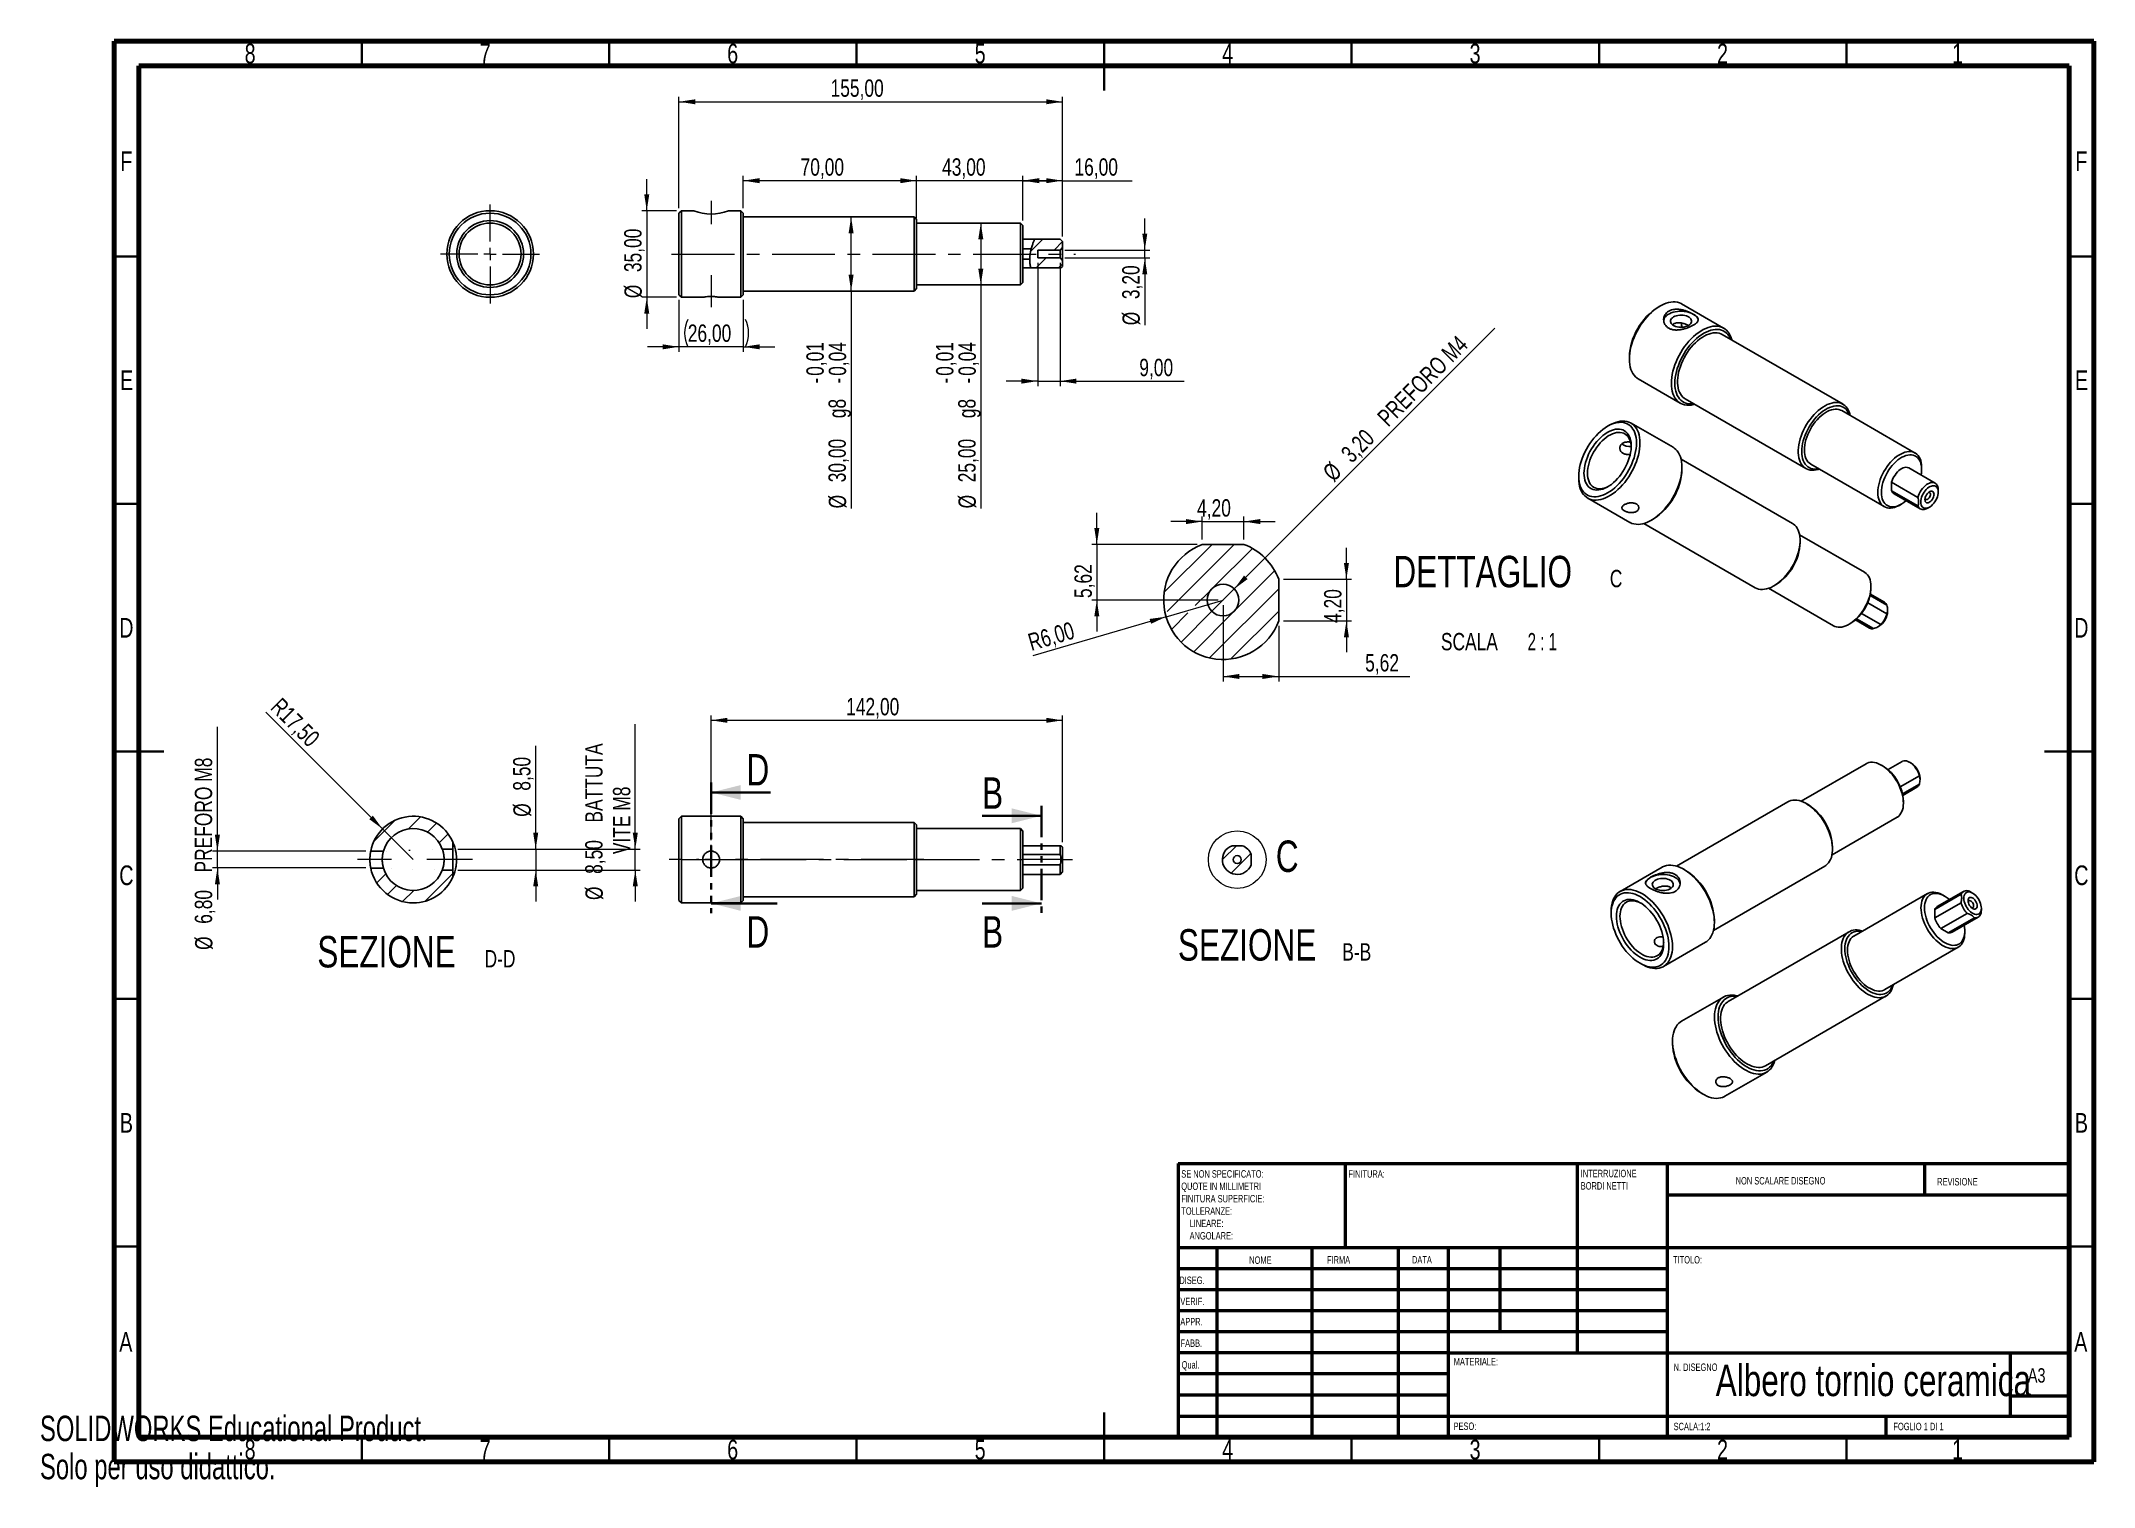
# Model space of a CAD drawing. Header units: millimetres. Extents: x 0 to 415, y 0 to 292.
import ezdxf

# ---------------------------------------------------------------- set-up
doc = ezdxf.new("R2010")
doc.units = ezdxf.units.MM
doc.linetypes.add('CENTERX2', pattern=[20.32, 12.7, -2.54, 2.54, -2.54])
doc.linetypes.add('PHANTOM', pattern=[12.7, 6.35, -1.27, 1.27, -1.27, 1.27, -1.27])
doc.styles.add('SLDTEXTSTYLE0', font='TXT', dxfattribs={"width": 0.75})
doc.styles.add('SLDTEXTSTYLE1', font='TXT', dxfattribs={"width": 0.692308})
doc.styles.add('SLDTEXTSTYLE2', font='TXT', dxfattribs={"width": 0.65})
doc.styles.add('SLDTEXTSTYLE3', font='TXT', dxfattribs={"width": 0.7})
doc.dimstyles.new('SLDDIMSTYLE0', dxfattribs={"dimtxt": 3.5, "dimasz": 3.302, "dimexe": 0, "dimexo": 0.0625, "dimgap": 0.875, "dimtad": 1, "dimlfac": 2, "dimrnd": 1e-09, "dimzin": 12, "dimdsep": 46, "dimtxsty": 'SLDTEXTSTYLE0', "dimsah": 1, "dimcen": 0.09, "dimadec": 0, "dimazin": 3, "dimtfac": 1, "dimtmove": 0, "dimatfit": 0, "dimfxl": 0, "dimfrac": 2, "dimtolj": 1, "dimtzin": 12, "dimarcsym": 0})
doc.dimstyles.new('SLDDIMSTYLE1', dxfattribs={"dimtxt": 3.5, "dimasz": 3.302, "dimexe": 0, "dimexo": 0.0625, "dimgap": 0.875, "dimtad": 1, "dimlfac": 2, "dimrnd": 1e-09, "dimzin": 12, "dimdsep": 46, "dimtxsty": 'SLDTEXTSTYLE0', "dimsah": 1, "dimcen": 0.09, "dimadec": 0, "dimazin": 3, "dimtol": 1, "dimtp": -0.007, "dimtm": 0.04, "dimtfac": 1, "dimtofl": 0, "dimtmove": 0, "dimatfit": 3, "dimfxl": 0, "dimfrac": 2, "dimtolj": 1, "dimarcsym": 0})
doc.dimstyles.new('SLDDIMSTYLE2', dxfattribs={"dimtxt": 3.5, "dimasz": 3.302, "dimexe": 0, "dimexo": 0.0625, "dimgap": 0.875, "dimtad": 1, "dimlfac": 2, "dimrnd": 1e-09, "dimzin": 12, "dimdsep": 46, "dimtxsty": 'SLDTEXTSTYLE0', "dimsah": 1, "dimcen": 0.09, "dimadec": 0, "dimazin": 3, "dimtfac": 1, "dimtofl": 0, "dimtmove": 0, "dimatfit": 3, "dimfxl": 0, "dimfrac": 2, "dimtolj": 1, "dimtzin": 12, "dimarcsym": 0})
doc.dimstyles.new('SLDDIMSTYLE3', dxfattribs={"dimtxt": 3.5, "dimasz": 3.302, "dimexe": 0, "dimexo": 0.0625, "dimgap": 0.875, "dimtad": 1, "dimlfac": 0.5, "dimrnd": 1e-09, "dimzin": 12, "dimdsep": 46, "dimtxsty": 'SLDTEXTSTYLE0', "dimsah": 1, "dimcen": 0, "dimadec": 0, "dimazin": 3, "dimtfac": 1, "dimtofl": 0, "dimtmove": 0, "dimatfit": 3, "dimfxl": 0, "dimfrac": 2, "dimtolj": 1, "dimtzin": 12, "dimarcsym": 0})
doc.dimstyles.new('SLDDIMSTYLE4', dxfattribs={"dimtxt": 3.5, "dimasz": 3.302, "dimexe": 0, "dimexo": 0.0625, "dimgap": 0.875, "dimtad": 1, "dimlfac": 0.5, "dimrnd": 1e-09, "dimzin": 12, "dimdsep": 46, "dimtxsty": 'SLDTEXTSTYLE0', "dimsah": 1, "dimcen": 0.09, "dimadec": 0, "dimazin": 3, "dimtfac": 1, "dimtmove": 0, "dimatfit": 0, "dimfxl": 0, "dimfrac": 2, "dimtolj": 1, "dimtzin": 12, "dimarcsym": 0})
doc.dimstyles.new('SLDDIMSTYLE5', dxfattribs={"dimtxt": 3.5, "dimasz": 3.302, "dimexe": 0, "dimexo": 0.0625, "dimgap": 0.875, "dimtad": 1, "dimlfac": 0.5, "dimrnd": 1e-09, "dimzin": 12, "dimdsep": 46, "dimtxsty": 'SLDTEXTSTYLE0', "dimsah": 1, "dimcen": 0.09, "dimadec": 0, "dimazin": 3, "dimtfac": 1, "dimtofl": 0, "dimtmove": 0, "dimatfit": 3, "dimfxl": 0, "dimfrac": 2, "dimtolj": 1, "dimtzin": 12, "dimarcsym": 0})
doc.dimstyles.new('SLDDIMSTYLE6', dxfattribs={"dimtxt": 3.5, "dimasz": 3.302, "dimexe": 0, "dimexo": 0.0625, "dimgap": 0.875, "dimtad": 1, "dimlfac": 0.5, "dimrnd": 1e-09, "dimzin": 12, "dimdsep": 46, "dimtxsty": 'SLDTEXTSTYLE0', "dimblk1": 'NONE', "dimsah": 1, "dimcen": 0, "dimadec": 0, "dimazin": 3, "dimtfac": 1, "dimtmove": 0, "dimatfit": 3, "dimldrblk": 'NONE', "dimfxl": 0, "dimfrac": 2, "dimtolj": 1, "dimtzin": 12, "dimarcsym": 0})
doc.dimstyles.new('SLDDIMSTYLE7', dxfattribs={"dimtxt": 3.5, "dimasz": 3.302, "dimexe": 0, "dimexo": 0.0625, "dimgap": 0.875, "dimtad": 1, "dimlfac": 2, "dimrnd": 1e-09, "dimzin": 12, "dimdsep": 46, "dimtxsty": 'SLDTEXTSTYLE0', "dimsah": 1, "dimcen": 0, "dimadec": 0, "dimazin": 3, "dimtfac": 1, "dimtofl": 0, "dimtmove": 0, "dimatfit": 3, "dimfxl": 0, "dimfrac": 2, "dimtolj": 1, "dimtzin": 12, "dimarcsym": 0})

msp = doc.modelspace()

# ---------------------------------------------------------------- texts
at = {"color": 7, "linetype": 'Continuous', "lineweight": 0}
for s, insert, char_height, attachment_point, style in [('8', (42.46, 291.469), 3.9687, 2, 'SLDTEXTSTYLE0'), ('7', (89.96, 291.469), 3.9687, 2, 'SLDTEXTSTYLE0'), ('6', (139.96, 291.469), 3.9687, 2, 'SLDTEXTSTYLE0'), ('5', (189.96, 291.469), 3.9687, 2, 'SLDTEXTSTYLE0'), ('4', (239.96, 291.469), 3.9687, 2, 'SLDTEXTSTYLE0'), ('3', (289.96, 291.469), 3.9687, 2, 'SLDTEXTSTYLE0'), ('2', (339.96, 291.469), 3.9687, 2, 'SLDTEXTSTYLE0'), ('1', (387.46, 291.469), 3.9687, 2, 'SLDTEXTSTYLE0'), ('F', (17.4577, 269.719), 3.9687, 2, 'SLDTEXTSTYLE0'), ('F', (412.4577, 269.719), 3.9687, 2, 'SLDTEXTSTYLE0'), ('E', (17.5078, 225.469), 3.9687, 2, 'SLDTEXTSTYLE0'), ('E', (412.5078, 225.469), 3.9687, 2, 'SLDTEXTSTYLE0'), ('D', (17.4527, 175.469), 3.9687, 2, 'SLDTEXTSTYLE0'), ('D', (412.4527, 175.469), 3.9687, 2, 'SLDTEXTSTYLE0'), ('C', (17.4587, 125.469), 3.9687, 2, 'SLDTEXTSTYLE0'), ('C', (412.4587, 125.469), 3.9687, 2, 'SLDTEXTSTYLE0'), ('B', (17.4706, 75.469), 3.9687, 2, 'SLDTEXTSTYLE0'), ('B', (412.4706, 75.469), 3.9687, 2, 'SLDTEXTSTYLE0'), ('FINITURA:', (264.3713, 63.9193), 1.5, 1, 'SLDTEXTSTYLE0'), ('NON SCALARE DISEGNO', (342.6146, 62.533), 1.5, 1, 'SLDTEXTSTYLE0'), ('REVISIONE', (383.3276, 62.3349), 1.5, 1, 'SLDTEXTSTYLE0'), ('NOME', (244.3222, 46.5015), 1.5, 1, 'SLDTEXTSTYLE0'), ('FIRMA', (260.0336, 46.5618), 1.5, 1, 'SLDTEXTSTYLE0'), ('DATA', (277.2147, 46.5762), 1.5, 1, 'SLDTEXTSTYLE0'), ('TITOLO:', (329.9562, 46.5762), 1.5, 1, 'SLDTEXTSTYLE0'), ('DISEG.', (230.2121, 42.4297), 1.5, 1, 'SLDTEXTSTYLE0'), ('VERIF.', (230.4105, 38.1544), 1.5, 1, 'SLDTEXTSTYLE0'), ('APPR.', (230.4017, 34.0643), 1.5, 1, 'SLDTEXTSTYLE0'), ('A', (17.3397, 31.219), 3.9687, 2, 'SLDTEXTSTYLE0'), ('FABB.', (230.4552, 29.7337), 1.5, 1, 'SLDTEXTSTYLE0'), ('A', (412.3397, 31.219), 3.9687, 2, 'SLDTEXTSTYLE0'), ('Qual.', (230.669, 25.3496), 1.5, 1, 'SLDTEXTSTYLE0'), ('MATERIALE:', (285.6459, 25.9861), 1.5, 1, 'SLDTEXTSTYLE0'), ('N. DISEGNO', (330.074, 24.8686), 1.5, 1, 'SLDTEXTSTYLE0'), ('Albero tornio ceramica', (370.4318, 24.6317), 6.35, 2, 'SLDTEXTSTYLE0'), ('A3', (401.6435, 23.9218), 2.91042, 1, 'SLDTEXTSTYLE0'), ('PESO:', (285.6178, 12.9493), 1.4986, 1, 'SLDTEXTSTYLE0'), ('SCALA:1:2', (330.074, 12.9001), 1.5, 1, 'SLDTEXTSTYLE0'), ('FOGLIO 1 DI 1', (374.4783, 12.9001), 1.5, 1, 'SLDTEXTSTYLE1'), ('8', (42.46, 9.469), 3.9687, 2, 'SLDTEXTSTYLE0'), ('7', (89.96, 9.469), 3.9687, 2, 'SLDTEXTSTYLE0'), ('6', (139.96, 9.469), 3.9687, 2, 'SLDTEXTSTYLE0'), ('5', (189.96, 9.469), 3.9687, 2, 'SLDTEXTSTYLE0'), ('4', (239.96, 9.469), 3.9687, 2, 'SLDTEXTSTYLE0'), ('3', (289.96, 9.469), 3.9687, 2, 'SLDTEXTSTYLE0'), ('2', (339.96, 9.469), 3.9687, 2, 'SLDTEXTSTYLE0'), ('1', (387.46, 9.469), 3.9687, 2, 'SLDTEXTSTYLE0')]:
    msp.add_mtext(s, dxfattribs=dict(at, insert=insert, char_height=char_height, attachment_point=attachment_point, style=style))
at = {"color": 7, "linetype": 'Continuous', "attachment_point": 1}
for s, insert, char_height, style in [('D', (142.7533, 147.977), 6.35, 'SLDTEXTSTYLE0'), ('B', (190.3474, 143.2647), 6.35, 'SLDTEXTSTYLE0'), ('D', (142.7533, 115.2272), 6.35, 'SLDTEXTSTYLE0'), ('B', (190.3474, 115.2272), 6.35, 'SLDTEXTSTYLE0'), ('SOLIDWORKS Educational Product.', (0, 14.3305), 5.1381, 'SLDTEXTSTYLE3'), ('Solo per uso didattico.', (0, 6.6234), 5.1381, 'SLDTEXTSTYLE3')]:
    msp.add_mtext(s, dxfattribs=dict(at, insert=insert, char_height=char_height, style=style))
at = {"color": 7, "linetype": 'Continuous', "lineweight": 18, "insert": (249.7005, 130.5125), "char_height": 6.35, "attachment_point": 1, "style": 'SLDTEXTSTYLE0'}
msp.add_mtext('C', dxfattribs=at)

# ---------------------------------------------------------------- blocks, each defined once
blk = doc.blocks.new('SW_NOTE_0')
at = {"color": 0, "linetype": 'Continuous', "lineweight": 0, "char_height": 1.5, "attachment_point": 1, "style": 'SLDTEXTSTYLE0'}
for s, insert in [('SE NON SPECIFICATO:', (0, 1.93)), ('QUOTE IN MILLIMETRI', (0, -0.57)), ('FINITURA SUPERFICIE:', (0, -3.07)), ('TOLLERANZE:', (0, -5.57)), ('LINEARE:', (1.69, -8.07)), ('ANGOLARE:', (1.69, -10.57))]:
    blk.add_mtext(s, dxfattribs=dict(at, insert=insert))
blk = doc.blocks.new('SW_NOTE_0_1')
at = {"color": 0, "linetype": 'Continuous', "lineweight": 0, "char_height": 1.5, "attachment_point": 1, "style": 'SLDTEXTSTYLE0'}
for s, insert in [('INTERRUZIONE', (0, 1.93)), ('BORDI NETTI', (0, -0.57))]:
    blk.add_mtext(s, dxfattribs=dict(at, insert=insert))
blk = doc.blocks.new('_D')
at = {"color": 7, "linetype": 'Continuous', "lineweight": 0}
for p, q in [((122.6, 257.74), (122.6, 264.09)), ((128.6, 257.74), (121.6, 257.74)), ((122.6, 257.74), (122.6, 240.24)), ((128.6, 240.24), (121.6, 240.24)), ((122.6, 240.24), (122.6, 233.89))]:
    blk.add_line(p, q, dxfattribs=at)
at = {"color": 7, "linetype": 'Continuous', "lineweight": 18}
for points in [[(122.6, 257.74), (123.11, 261.04), (122.09, 261.04)], [(122.6, 240.24), (122.09, 236.93), (123.11, 236.93)]]:
    blk.add_solid(points, dxfattribs=at)
at = {"color": 7, "linetype": 'Continuous', "lineweight": 18, "char_height": 3.5, "attachment_point": 1, "rotation": 90, "style": 'SLDTEXTSTYLE0'}
for s, insert in [('35,00', (118.04, 245.33)), ('%%c', (118.09, 240.06))]:
    blk.add_mtext(s, dxfattribs=dict(at, insert=insert))
blk = doc.blocks.new('_D_1')
at = {"color": 7, "linetype": 'Continuous', "lineweight": 0}
for p, q in [((223.23, 249.79), (223.23, 256.14)), ((207.1, 249.79), (224.23, 249.79)), ((223.23, 248.19), (223.23, 249.79)), ((207.1, 248.19), (224.23, 248.19)), ((223.23, 248.19), (223.23, 234.59))]:
    blk.add_line(p, q, dxfattribs=at)
at = {"color": 7, "linetype": 'Continuous', "lineweight": 18}
for points in [[(223.23, 249.79), (223.73, 253.09), (222.72, 253.09)], [(223.23, 248.19), (222.72, 244.88), (223.73, 244.88)]]:
    blk.add_solid(points, dxfattribs=at)
at = {"color": 7, "linetype": 'Continuous', "lineweight": 18, "char_height": 3.5, "attachment_point": 1, "rotation": 90, "style": 'SLDTEXTSTYLE0'}
for s, insert in [('3,20', (218.66, 239.87)), ('%%c', (218.71, 234.59))]:
    blk.add_mtext(s, dxfattribs=dict(at, insert=insert))
blk = doc.blocks.new('_D_2')
at = {"color": 7, "linetype": 'Continuous', "lineweight": 0}
for p, q in [((201.6, 247.19), (201.6, 222.31)), ((206.1, 247.19), (206.1, 222.31)), ((201.6, 223.31), (195.25, 223.31)), ((201.6, 223.31), (206.1, 223.31)), ((206.1, 223.31), (231.18, 223.31))]:
    blk.add_line(p, q, dxfattribs=at)
at = {"color": 7, "linetype": 'Continuous', "lineweight": 18}
for points in [[(201.6, 223.31), (198.3, 223.81), (198.3, 222.8)], [(206.1, 223.31), (209.4, 222.8), (209.4, 223.81)]]:
    blk.add_solid(points, dxfattribs=at)
at = {"color": 7, "linetype": 'Continuous', "lineweight": 18, "insert": (222.12, 227.82), "char_height": 3.5, "attachment_point": 1, "style": 'SLDTEXTSTYLE0'}
blk.add_mtext('9,00', dxfattribs=at)
blk = doc.blocks.new('_D_3')
at = {"color": 7, "linetype": 'Continuous', "lineweight": 0}
for p, q in [((190.09, 255.24), (190.09, 242.74)), ((190.09, 242.74), (190.09, 197.6))]:
    blk.add_line(p, q, dxfattribs=at)
at = {"color": 7, "linetype": 'Continuous', "lineweight": 18}
for points in [[(190.09, 255.24), (189.58, 251.93), (190.6, 251.93)], [(190.09, 242.74), (190.6, 246.04), (189.58, 246.04)]]:
    blk.add_solid(points, dxfattribs=at)
at = {"color": 7, "linetype": 'Continuous', "lineweight": 18, "char_height": 3.5, "attachment_point": 1, "rotation": 90, "style": 'SLDTEXTSTYLE0'}
for s, insert in [('0,01', (181.05, 224.38)), ('0,04', (185.58, 224.38)), ('-', (181.05, 222.82)), ('-', (185.58, 222.82)), ('g8', (185.53, 215.82)), ('25,00', (185.53, 202.87)), ('%%c', (185.58, 197.6))]:
    blk.add_mtext(s, dxfattribs=dict(at, insert=insert))
blk = doc.blocks.new('_D_4')
at = {"color": 7, "linetype": 'Continuous', "lineweight": 0}
for q in [(163.89, 256.49), (163.89, 197.6)]:
    blk.add_line((163.89, 241.49), q, dxfattribs=at)
at = {"color": 7, "linetype": 'Continuous', "lineweight": 18}
for points in [[(163.89, 256.49), (163.38, 253.18), (164.39, 253.18)], [(163.89, 241.49), (164.39, 244.79), (163.38, 244.79)]]:
    blk.add_solid(points, dxfattribs=at)
at = {"color": 7, "linetype": 'Continuous', "lineweight": 18, "char_height": 3.5, "attachment_point": 1, "rotation": 90, "style": 'SLDTEXTSTYLE0'}
for s, insert in [('0,01', (154.85, 224.38)), ('0,04', (159.37, 224.38)), ('-', (154.85, 222.82)), ('-', (159.37, 222.82)), ('g8', (159.32, 215.82)), ('30,00', (159.32, 202.87)), ('%%c', (159.37, 197.6))]:
    blk.add_mtext(s, dxfattribs=dict(at, insert=insert))
blk = doc.blocks.new('_D_5')
at = {"color": 7, "linetype": 'Continuous', "lineweight": 0}
for p, q in [((129.1, 258.24), (129.1, 280.74)), ((129.1, 279.74), (206.6, 279.74)), ((206.6, 252.49), (206.6, 280.74))]:
    blk.add_line(p, q, dxfattribs=at)
at = {"color": 7, "linetype": 'Continuous', "lineweight": 18}
for points in [[(129.1, 279.74), (132.4, 279.23), (132.4, 280.24)], [(206.6, 279.74), (203.3, 280.24), (203.3, 279.23)]]:
    blk.add_solid(points, dxfattribs=at)
at = {"color": 7, "linetype": 'Continuous', "lineweight": 18, "insert": (159.74, 284.25), "char_height": 3.5, "attachment_point": 1, "style": 'SLDTEXTSTYLE0'}
blk.add_mtext('155,00', dxfattribs=at)
blk = doc.blocks.new('_D_6')
at = {"color": 7, "linetype": 'Continuous', "lineweight": 0}
for p, q in [((198.6, 255.74), (198.6, 264.8)), ((206.6, 263.8), (198.6, 263.8)), ((206.6, 252.49), (206.6, 264.8)), ((206.6, 263.8), (220.65, 263.8))]:
    blk.add_line(p, q, dxfattribs=at)
at = {"color": 7, "linetype": 'Continuous', "lineweight": 18}
for points in [[(198.6, 263.8), (201.9, 263.29), (201.9, 264.31)], [(206.6, 263.8), (203.3, 264.31), (203.3, 263.29)]]:
    blk.add_solid(points, dxfattribs=at)
at = {"color": 7, "linetype": 'Continuous', "lineweight": 18, "insert": (209.02, 268.31), "char_height": 3.5, "attachment_point": 1, "style": 'SLDTEXTSTYLE0'}
blk.add_mtext('16,00', dxfattribs=at)
blk = doc.blocks.new('_D_7')
at = {"color": 7, "linetype": 'Continuous', "lineweight": 0}
for p, q in [((177.1, 263.8), (170.75, 263.8)), ((177.1, 256.24), (177.1, 264.8)), ((198.6, 263.8), (177.1, 263.8)), ((198.6, 255.74), (198.6, 264.8)), ((198.6, 263.8), (204.95, 263.8))]:
    blk.add_line(p, q, dxfattribs=at)
at = {"color": 7, "linetype": 'Continuous', "lineweight": 18}
for points in [[(177.1, 263.8), (173.8, 264.31), (173.8, 263.29)], [(198.6, 263.8), (201.9, 263.29), (201.9, 264.31)]]:
    blk.add_solid(points, dxfattribs=at)
at = {"color": 7, "linetype": 'Continuous', "lineweight": 18, "insert": (182.27, 268.31), "char_height": 3.5, "attachment_point": 1, "style": 'SLDTEXTSTYLE0'}
blk.add_mtext('43,00', dxfattribs=at)
blk = doc.blocks.new('_D_8')
at = {"color": 7, "linetype": 'Continuous', "lineweight": 0}
for p, q in [((142.1, 258.24), (142.1, 264.8)), ((177.1, 263.8), (142.1, 263.8)), ((177.1, 256.99), (177.1, 264.8))]:
    blk.add_line(p, q, dxfattribs=at)
at = {"color": 7, "linetype": 'Continuous', "lineweight": 18}
for points in [[(142.1, 263.8), (145.4, 263.29), (145.4, 264.31)], [(177.1, 263.8), (173.8, 264.31), (173.8, 263.29)]]:
    blk.add_solid(points, dxfattribs=at)
at = {"color": 7, "linetype": 'Continuous', "lineweight": 18, "insert": (153.68, 268.31), "char_height": 3.5, "attachment_point": 1, "style": 'SLDTEXTSTYLE0'}
blk.add_mtext('70,00', dxfattribs=at)
blk = doc.blocks.new('_D_9')
at = {"color": 7, "linetype": 'Continuous', "lineweight": 0}
for p, q in [((129.1, 239.74), (129.1, 229.24)), ((142.1, 239.74), (142.1, 229.24)), ((129.1, 230.24), (122.75, 230.24)), ((142.1, 230.24), (129.1, 230.24)), ((142.1, 230.24), (148.45, 230.24))]:
    blk.add_line(p, q, dxfattribs=at)
at = {"color": 7, "linetype": 'Continuous', "lineweight": 18}
for centre, start, end in [((136.45, 233.01), 153.4349, 206.5651), ((136.97, 233.01), 333.4349, 26.5651)]:
    blk.add_arc(centre, 6.21, start, end, dxfattribs=at)
for points in [[(129.1, 230.24), (125.8, 230.74), (125.8, 229.73)], [(142.1, 230.24), (145.4, 229.73), (145.4, 230.74)]]:
    blk.add_solid(points, dxfattribs=at)
at = {"color": 7, "linetype": 'Continuous', "lineweight": 18, "insert": (130.89, 234.75), "char_height": 3.5, "attachment_point": 1, "style": 'SLDTEXTSTYLE0'}
blk.add_mtext('26,00', dxfattribs=at)
blk = doc.blocks.new('SW_CENTERMARKSYMBOL_0')
at = {"color": 0, "linetype": 'Continuous', "lineweight": 18}
for p, q in [((0, 2.5), (0, 7.5)), ((-2.5, 0), (-7.5, 0)), ((0, 0), (-1.25, 0)), ((0, 0), (0, 1.25)), ((0, 0), (0, -1.25)), ((0, 0), (1.25, 0)), ((2.5, 0), (7.5, 0)), ((0, -2.5), (0, -7.5))]:
    blk.add_line(p, q, dxfattribs=at)
blk = doc.blocks.new('SW_CENTERMARKSYMBOL_1')
at = {"color": 0, "linetype": 'Continuous', "lineweight": 18}
for p, q in [((0, 2.5), (0, 10)), ((-2.5, 0), (-10, 0)), ((0, 0), (-1.25, 0)), ((0, 0), (0, 1.25)), ((0, 0), (0, -1.25)), ((0, 0), (1.25, 0)), ((2.5, 0), (10, 0)), ((0, -2.5), (0, -10))]:
    blk.add_line(p, q, dxfattribs=at)
blk = doc.blocks.new('_D_10')
at = {"color": 7, "linetype": 'Continuous', "lineweight": 0}
for p, q in [((135.6, 130.61), (135.6, 155.79)), ((135.6, 154.79), (206.6, 154.79)), ((206.6, 130.16), (206.6, 155.79))]:
    blk.add_line(p, q, dxfattribs=at)
at = {"color": 7, "linetype": 'Continuous', "lineweight": 18}
for points in [[(135.6, 154.79), (138.9, 154.28), (138.9, 155.3)], [(206.6, 154.79), (203.3, 155.3), (203.3, 154.28)]]:
    blk.add_solid(points, dxfattribs=at)
at = {"color": 7, "linetype": 'Continuous', "lineweight": 18, "insert": (162.89, 159.3), "char_height": 3.5, "attachment_point": 1, "style": 'SLDTEXTSTYLE0'}
blk.add_mtext('142,00', dxfattribs=at)
blk = doc.blocks.new('SW_CENTERMARKSYMBOL_2')
at = {"color": 0, "linetype": 'Continuous', "lineweight": 18}
for p, q in [((-2.5, 0), (-2.95, 0)), ((0, 0), (-1.25, 0)), ((0, 2.5), (0, 2.95)), ((0, 0), (0, 1.25)), ((0, 0), (0, -1.25)), ((0, 0), (1.25, 0)), ((2.5, 0), (2.95, 0)), ((0, -2.5), (0, -2.95))]:
    blk.add_line(p, q, dxfattribs=at)
blk = doc.blocks.new('SW_CENTERMARKSYMBOL_3')
at = {"color": 0, "linetype": 'Continuous', "lineweight": 18}
for p, q in [((-2.5, 0), (-2.95, 0)), ((0, 0), (-1.25, 0)), ((0, 2.5), (0, 2.95)), ((0, 0), (0, 1.25)), ((0, 0), (0, -1.25)), ((0, 0), (1.25, 0)), ((2.5, 0), (2.95, 0)), ((0, -2.5), (0, -2.95))]:
    blk.add_line(p, q, dxfattribs=at)
blk = doc.blocks.new('SW_NOTE_0_2')
at = {"color": 0, "linetype": 'Continuous', "lineweight": 0, "attachment_point": 2, "style": 'SLDTEXTSTYLE0'}
for s, insert, char_height in [('SEZIONE', (16.47, 8.19), 6.35), ('B-B', (38.63, 5.35), 3.5)]:
    blk.add_mtext(s, dxfattribs=dict(at, insert=insert, char_height=char_height))
blk = doc.blocks.new('SW_HATCH_0')
at = {"color": 0, "linetype": 'Continuous', "lineweight": 18}
for p, q in [((0, 0), (9.67, 9.67)), ((0.59, -3.9), (14.16, 9.67)), ((9.93, 0.95), (17.83, 8.85)), ((14.42, -3.54), (22.32, 4.36)), ((6.28, -2.7), (9.37, 0.39)), ((9.19, -13.26), (23.14, 0.69)), ((14.16, 0.69), (14.16, 0.69)), ((3.41, -10.06), (9.63, -3.84)), ((5.96, -12), (13.86, -4.1)), ((13.47, -13.47), (23.14, -3.8)), ((1.47, -7.51), (4.81, -4.17))]:
    blk.add_line(p, q, dxfattribs=at)
blk = doc.blocks.new('_D_11')
at = {"color": 7, "linetype": 'Continuous', "lineweight": 0}
for q in [(239.04, 179.08), (200.59, 167.83)]:
    blk.add_line((227.52, 175.71), q, dxfattribs=at)
at = {"color": 7, "linetype": 'Continuous', "lineweight": 18}
blk.add_solid([(227.52, 175.71), (224.21, 175.27), (224.5, 174.29)], dxfattribs=at)
at = {"color": 7, "linetype": 'Continuous', "lineweight": 18, "insert": (199.33, 172.15), "char_height": 3.5, "attachment_point": 1, "rotation": 16.3158, "style": 'SLDTEXTSTYLE0'}
blk.add_mtext('R6,00', dxfattribs=at)
blk = doc.blocks.new('_D_12')
at = {"color": 7, "linetype": 'Continuous', "lineweight": 0}
for p, q in [((213.53, 190.32), (213.53, 196.67)), ((233.84, 190.32), (212.53, 190.32)), ((213.53, 190.32), (213.53, 179.08)), ((238.04, 179.08), (212.53, 179.08)), ((213.53, 179.08), (213.53, 172.73))]:
    blk.add_line(p, q, dxfattribs=at)
at = {"color": 7, "linetype": 'Continuous', "lineweight": 18}
for points in [[(213.53, 190.32), (214.04, 193.62), (213.03, 193.62)], [(213.53, 179.08), (213.03, 175.78), (214.04, 175.78)]]:
    blk.add_solid(points, dxfattribs=at)
at = {"color": 7, "linetype": 'Continuous', "lineweight": 18, "insert": (209.02, 179.49), "char_height": 3.5, "attachment_point": 1, "rotation": 90, "style": 'SLDTEXTSTYLE0'}
blk.add_mtext('5,62', dxfattribs=at)
blk = doc.blocks.new('_D_13')
at = {"color": 7, "linetype": 'Continuous', "lineweight": 0}
for p, q in [((234.84, 191.32), (234.84, 195.94)), ((243.24, 191.32), (243.24, 195.94)), ((234.84, 194.94), (228.49, 194.94)), ((234.84, 194.94), (243.24, 194.94)), ((243.24, 194.94), (249.59, 194.94))]:
    blk.add_line(p, q, dxfattribs=at)
at = {"color": 7, "linetype": 'Continuous', "lineweight": 18}
for points in [[(234.84, 194.94), (231.54, 195.45), (231.54, 194.43)], [(243.24, 194.94), (246.54, 194.43), (246.54, 195.45)]]:
    blk.add_solid(points, dxfattribs=at)
at = {"color": 7, "linetype": 'Continuous', "lineweight": 18, "insert": (233.79, 199.45), "char_height": 3.5, "attachment_point": 1, "style": 'SLDTEXTSTYLE0'}
blk.add_mtext('4,20', dxfattribs=at)
blk = doc.blocks.new('_D_14')
at = {"color": 7, "linetype": 'Continuous', "lineweight": 0}
for p, q in [((263.96, 183.28), (263.96, 189.63)), ((251.28, 183.28), (264.96, 183.28)), ((263.96, 183.28), (263.96, 174.88)), ((251.28, 174.88), (264.96, 174.88)), ((263.96, 174.88), (263.96, 168.53))]:
    blk.add_line(p, q, dxfattribs=at)
at = {"color": 7, "linetype": 'Continuous', "lineweight": 18}
for points in [[(263.96, 183.28), (264.47, 186.58), (263.46, 186.58)], [(263.96, 174.88), (263.46, 171.58), (264.47, 171.58)]]:
    blk.add_solid(points, dxfattribs=at)
at = {"color": 7, "linetype": 'Continuous', "lineweight": 18, "insert": (259.45, 174.46), "char_height": 3.5, "attachment_point": 1, "rotation": 90, "style": 'SLDTEXTSTYLE0'}
blk.add_mtext('4,20', dxfattribs=at)
blk = doc.blocks.new('_D_15')
at = {"color": 7, "linetype": 'Continuous', "lineweight": 0}
for p, q in [((239.04, 178.08), (239.04, 162.65)), ((250.28, 173.88), (250.28, 162.65)), ((239.04, 163.65), (250.28, 163.65)), ((250.28, 163.65), (276.81, 163.65))]:
    blk.add_line(p, q, dxfattribs=at)
at = {"color": 7, "linetype": 'Continuous', "lineweight": 18}
for points in [[(239.04, 163.65), (242.34, 163.14), (242.34, 164.16)], [(250.28, 163.65), (246.98, 164.16), (246.98, 163.14)]]:
    blk.add_solid(points, dxfattribs=at)
at = {"color": 7, "linetype": 'Continuous', "lineweight": 18, "insert": (267.75, 168.16), "char_height": 3.5, "attachment_point": 1, "style": 'SLDTEXTSTYLE0'}
blk.add_mtext('5,62', dxfattribs=at)
blk = doc.blocks.new('_D_16')
at = {"color": 7, "linetype": 'Continuous', "lineweight": 0}
for q in [(293.96, 234), (236.78, 176.82)]:
    blk.add_line((241.3, 181.34), q, dxfattribs=at)
at = {"color": 7, "linetype": 'Continuous', "lineweight": 18}
blk.add_solid([(241.3, 181.34), (244, 183.32), (243.28, 184.04)], dxfattribs=at)
at = {"color": 7, "linetype": 'Continuous', "lineweight": 18, "char_height": 3.5, "attachment_point": 1, "rotation": 45, "style": 'SLDTEXTSTYLE0'}
for s, insert in [('PREFORO M4', (269.91, 216.4)), ('3,20', (262.58, 209.07)), ('%%c', (258.89, 205.3))]:
    blk.add_mtext(s, dxfattribs=dict(at, insert=insert))
blk = doc.blocks.new('_None')
blk = doc.blocks.new('SW_NOTE_0_3')
at = {"color": 0, "linetype": 'Continuous', "lineweight": 0, "attachment_point": 2}
for s, insert, char_height, style in [('DETTAGLIO', (22.13, 8.19), 6.35, 'SLDTEXTSTYLE0'), ('C', (49.08, 5.35), 3.5, 'SLDTEXTSTYLE0'), ('SCALA', (19.44, -7.39), 3.5, 'SLDTEXTSTYLE0'), ('2 : 1', (34.17, -7.39), 3.5, 'SLDTEXTSTYLE2')]:
    blk.add_mtext(s, dxfattribs=dict(at, insert=insert, char_height=char_height, style=style))
blk = doc.blocks.new('_D_17')
at = {"color": 7, "linetype": 'Continuous', "lineweight": 0}
for q in [(45.63, 156.44), (75.41, 126.66)]:
    blk.add_line((69.22, 132.85), q, dxfattribs=at)
at = {"color": 7, "linetype": 'Continuous', "lineweight": 18}
blk.add_solid([(69.22, 132.85), (67.25, 135.54), (66.53, 134.82)], dxfattribs=at)
at = {"color": 7, "linetype": 'Continuous', "lineweight": 18, "insert": (48.82, 159.62), "char_height": 3.5, "attachment_point": 1, "rotation": 315, "style": 'SLDTEXTSTYLE0'}
blk.add_mtext('R17,50', dxfattribs=at)
blk = doc.blocks.new('_D_18')
at = {"color": 7, "linetype": 'Continuous', "lineweight": 0}
for p, q in [((35.85, 128.36), (35.85, 153.5)), ((65.83, 128.36), (34.85, 128.36)), ((65.83, 124.96), (34.85, 124.96)), ((35.85, 124.96), (35.85, 128.36)), ((35.85, 124.96), (35.85, 118.61))]:
    blk.add_line(p, q, dxfattribs=at)
at = {"color": 7, "linetype": 'Continuous', "lineweight": 18}
for points in [[(35.85, 128.36), (36.36, 131.66), (35.34, 131.66)], [(35.85, 124.96), (35.34, 121.66), (36.36, 121.66)]]:
    blk.add_solid(points, dxfattribs=at)
at = {"color": 7, "linetype": 'Continuous', "lineweight": 18, "char_height": 3.5, "attachment_point": 1, "rotation": 90, "style": 'SLDTEXTSTYLE0'}
for s, insert in [('PREFORO M8', (31.28, 124.05)), ('6,80', (31.28, 113.69)), ('%%c', (31.34, 108.41))]:
    blk.add_mtext(s, dxfattribs=dict(at, insert=insert))
blk = doc.blocks.new('_D_19')
at = {"color": 7, "linetype": 'Continuous', "lineweight": 0}
for p, q in [((100.16, 128.78), (100.16, 149.63)), ((84.41, 128.78), (101.16, 128.78)), ((100.16, 128.78), (100.16, 124.53)), ((84.41, 124.53), (101.16, 124.53)), ((100.16, 124.53), (100.16, 118.18))]:
    blk.add_line(p, q, dxfattribs=at)
at = {"color": 7, "linetype": 'Continuous', "lineweight": 18}
for points in [[(100.16, 128.78), (100.67, 132.09), (99.65, 132.09)], [(100.16, 124.53), (99.65, 121.23), (100.67, 121.23)]]:
    blk.add_solid(points, dxfattribs=at)
at = {"color": 7, "linetype": 'Continuous', "lineweight": 18, "char_height": 3.5, "attachment_point": 1, "rotation": 90, "style": 'SLDTEXTSTYLE0'}
for s, insert in [('8,50', (95.6, 140.57)), ('%%c', (95.65, 135.3))]:
    blk.add_mtext(s, dxfattribs=dict(at, insert=insert))
blk = doc.blocks.new('_D_20')
at = {"color": 7, "linetype": 'Continuous', "lineweight": 0}
for p, q in [((120.28, 128.78), (120.28, 154.01)), ((84.41, 128.78), (121.28, 128.78)), ((120.28, 124.53), (120.28, 128.78)), ((84.41, 124.53), (121.28, 124.53)), ((120.28, 124.53), (120.28, 118.18))]:
    blk.add_line(p, q, dxfattribs=at)
at = {"color": 7, "linetype": 'Continuous', "lineweight": 18}
for points in [[(120.28, 128.78), (120.79, 132.09), (119.77, 132.09)], [(120.28, 124.53), (119.77, 121.23), (120.79, 121.23)]]:
    blk.add_solid(points, dxfattribs=at)
at = {"color": 7, "linetype": 'Continuous', "lineweight": 18, "char_height": 3.5, "attachment_point": 1, "rotation": 90, "style": 'SLDTEXTSTYLE0'}
for s, insert in [('BATTUTA', (110.16, 134.14)), ('VITE M8', (115.77, 127.76)), ('8,50', (110.16, 123.77)), ('%%c', (110.21, 118.49))]:
    blk.add_mtext(s, dxfattribs=dict(at, insert=insert))
blk = doc.blocks.new('SW_NOTE_0_4')
at = {"color": 0, "linetype": 'Continuous', "lineweight": 0, "attachment_point": 2, "style": 'SLDTEXTSTYLE0'}
for s, insert, char_height in [('SEZIONE', (16.47, 8.19), 6.35), ('D-D', (39.4, 5.35), 3.5)]:
    blk.add_mtext(s, dxfattribs=dict(at, insert=insert, char_height=char_height))

# ---------------------------------------------------------------- dimensions: what is measured, and where the dimension line sits
at = {"color": 7, "linetype": 'Continuous', "lineweight": 18}
for base, p1, p2, dimstyle, picture, middle in [((206.5974, 279.7355), (129.0974, 257.2355), (206.5974, 251.4855), 'SLDDIMSTYLE2', '_D_5', (166.855, 279.7355)), ((142.0974, 263.8009), (177.0974, 255.9855), (142.0974, 257.2355), 'SLDDIMSTYLE2', '_D_8', (159.4952, 263.8009)), ((177.0974, 263.8009), (198.5974, 254.7355), (177.0974, 255.2355), 'SLDDIMSTYLE0', '_D_7', (188.0854, 263.8009)), ((198.5974, 263.8009), (206.5974, 251.4855), (198.5974, 254.7355), 'SLDDIMSTYLE2', '_D_6', (214.8356, 263.8009)), ((206.0974, 223.3066), (201.5974, 248.1855), (206.0974, 248.1855), 'SLDDIMSTYLE0', '_D_2', (226.6496, 223.3066)), ((243.2387, 194.94), (234.8387, 190.3213), (243.2387, 190.3213), 'SLDDIMSTYLE4', '_D_13', (238.3197, 194.94)), ((250.2797, 163.6512), (239.0387, 179.0803), (250.2797, 174.8803), 'SLDDIMSTYLE5', '_D_15', (272.2797, 163.6512)), ((206.5974, 154.7882), (135.5974, 129.6097), (206.5974, 129.1597), 'SLDDIMSTYLE2', '_D_10', (170.0024, 154.7882))]:
    dim = msp.add_linear_dim(base=base, p1=p1, p2=p2, dimstyle=dimstyle, dxfattribs=at)
    dim.commit()
    dim.dimension.update_dxf_attribs({"geometry": picture, "text_midpoint": middle, "dimtype": 160})
for base, p1, p2, text, dimstyle, picture, middle in [((122.6016, 240.2355), (129.5974, 257.7355), (129.5974, 240.2355), '%%c<>', 'SLDDIMSTYLE0', '_D', (122.6016, 248.5138)), ((163.8863, 256.4855), (176.5974, 241.4855), (176.5974, 256.4855), '%%c<>g8', 'SLDDIMSTYLE1', '_D_4', (163.8863, 215.5113)), ((190.0916, 242.7355), (198.0974, 255.2355), (198.0974, 242.7355), '%%c<>g8', 'SLDDIMSTYLE1', '_D_3', (190.0916, 215.5113)), ((223.2256, 249.7855), (206.0974, 248.1855), (206.0974, 249.7855), '%%c<>', 'SLDDIMSTYLE0', '_D_1', (223.2256, 241.754)), ((35.8478, 128.3597), (66.8285, 124.9597), (66.8285, 128.3597), '%%c<> PREFORO M8', 'SLDDIMSTYLE0', '_D_18', (35.8478, 130.9524)), ((120.2822, 128.7847), (83.4118, 124.5347), (83.4118, 128.7847), '%%c<> BATTUTA \\PVITE M8', 'SLDDIMSTYLE0', '_D_20', (120.2822, 136.2535)), ((100.1618, 124.5347), (83.4118, 128.7847), (83.4118, 124.5347), '%%c<>', 'SLDDIMSTYLE0', '_D_19', (100.1618, 142.4612))]:
    dim = msp.add_linear_dim(base=base, p1=p1, p2=p2, angle=90, text=text, dimstyle=dimstyle, dxfattribs=at)
    dim.commit()
    dim.dimension.update_dxf_attribs({"geometry": picture, "text_midpoint": middle, "dimtype": 160})
dim = msp.add_linear_dim(base=(129.0974, 230.2355), p1=(142.0974, 240.7355), p2=(129.0974, 240.7355), text='(<>)', dimstyle='SLDDIMSTYLE0', dxfattribs=at)
dim.commit()
dim.dimension.update_dxf_attribs({"geometry": '_D_9', "text_midpoint": (136.7079, 230.2355), "dimtype": 160})
dim = msp.add_diameter_dim_2p(p1=(236.776, 176.8175), p2=(241.3014, 181.343), text='<> PREFORO M4', dimstyle='SLDDIMSTYLE6', dxfattribs=at)
dim.commit()
dim.dimension.update_dxf_attribs({"geometry": '_D_16', "text_midpoint": (278.0666, 218.1081), "dimtype": 163})
for base, p1, p2, picture, middle in [((213.5341, 179.0803), (234.8387, 190.3213), (239.0387, 179.0803), '_D_12', (213.5341, 184.0196)), ((263.9642, 174.8803), (250.2797, 183.2803), (250.2797, 174.8803), '_D_14', (263.9642, 178.9889))]:
    dim = msp.add_linear_dim(base=base, p1=p1, p2=p2, angle=90, dimstyle='SLDDIMSTYLE4', dxfattribs=at)
    dim.commit()
    dim.dimension.update_dxf_attribs({"geometry": picture, "text_midpoint": middle, "dimtype": 160})
for center, mpoint, dimstyle, picture, middle in [((239.0387, 179.0803), (227.522, 175.7091), 'SLDDIMSTYLE3', '_D_11', (206.1907, 169.465)), ((75.4118, 126.6597), (69.2246, 132.8468), 'SLDDIMSTYLE7', '_D_17', (50.6732, 151.3983))]:
    dim = msp.add_radius_dim(center=center, mpoint=mpoint, dimstyle=dimstyle, dxfattribs=at)
    dim.commit()
    dim.dimension.update_dxf_attribs({"geometry": picture, "text_midpoint": middle, "dimtype": 164})

# ---------------------------------------------------------------- hatches: boundary and pattern name
at = {"linetype": 'Continuous', "lineweight": 18}
h = msp.add_hatch(dxfattribs=at)
h.set_pattern_fill('ANSI31', style=0)
edge = h.paths.add_edge_path(flags=0)
edge.add_spline(control_points=[(201.0062, 251.9855), (200.0691, 250.1654), (199.7314, 247.8145), (200.1797, 246.1752)], knot_values=[0.11434428, 0.11434428, 0.11434428, 0.11434428, 0.28696548, 0.28696548, 0.28696548, 0.28696548], weights=[1, 1, 1, 1], degree=3, periodic=0)
edge.add_line((200.1797, 246.1752), (206.2871, 246.1752))
edge.add_line((206.2871, 246.1752), (206.5974, 246.4855))
edge.add_line((206.5974, 246.4855), (206.5974, 247.6855))
edge.add_line((206.5974, 247.6855), (206.0974, 248.1855))
edge.add_line((206.0974, 248.1855), (201.5974, 248.1855))
edge.add_line((201.5974, 248.1855), (201.5974, 249.7855))
edge.add_line((201.5974, 249.7855), (206.0974, 249.7855))
edge.add_line((206.0974, 249.7855), (206.5974, 250.2855))
edge.add_line((206.5974, 250.2855), (206.5974, 251.4855))
edge.add_line((206.5974, 251.4855), (206.0974, 251.9855))
edge.add_line((206.0974, 251.9855), (201.0062, 251.9855))
h = msp.add_hatch(dxfattribs=at)
h.set_pattern_fill('ANSI31', style=0)
edge = h.paths.add_edge_path(flags=0)
edge.add_line((81.2894, 128.7847), (83.4118, 128.7847))
edge.add_line((83.4118, 128.7847), (83.4118, 130.1597))
edge.add_line((83.4118, 130.1597), (83.4313, 130.1597))
edge.add_arc((75.4118, 126.6597), 8.75, 23.578178, 168.797)
edge.add_line((66.8285, 128.3597), (69.3974, 128.3597))
edge.add_arc((75.4118, 126.6597), 6.25, 19.876874, 164.216687, ccw=False)
h = msp.add_hatch(dxfattribs=at)
h.set_pattern_fill('ANSI31', style=0)
edge = h.paths.add_edge_path(flags=0)
edge.add_line((244.7081, 125.6097), (244.7081, 127.7097))
edge.add_arc((241.8978, 126.6597), 3, 20.487315, 69.512685)
edge.add_line((242.9478, 129.4699), (240.8478, 129.4699))
edge.add_arc((241.8978, 126.6597), 3, 110.487315, 339.512685)
edge = h.paths.add_edge_path(flags=0)
edge.add_arc((241.8978, 126.6597), 0.8, 0, 360)
h = msp.add_hatch(dxfattribs=at)
h.set_pattern_fill('ANSI31', style=0)
edge = h.paths.add_edge_path(flags=0)
edge.add_line((83.4313, 123.1597), (83.4118, 123.1597))
edge.add_line((83.4118, 123.1597), (83.4118, 124.5347))
edge.add_line((83.4118, 124.5347), (81.2894, 124.5347))
edge.add_arc((75.4118, 126.6597), 6.25, 195.783313, 340.123126, ccw=False)
edge.add_line((69.3974, 124.9597), (66.8285, 124.9597))
edge.add_arc((75.4118, 126.6597), 8.75, 191.203, 270)
edge.add_arc((75.4118, 126.6597), 8.75, 270, 336.421822)

# ---------------------------------------------------------------- linework, layer by layer
at = {"color": 7, "linetype": 'Continuous', "lineweight": 70}
for p, q in [((15, 5), (15, 292)), ((15, 292), (415, 292)), ((415, 292), (415, 5)), ((20, 10), (20, 287)), ((20, 287), (410, 287)), ((410, 287), (410, 10)), ((410, 10), (20, 10)), ((415, 5), (15, 5))]:
    msp.add_line(p, q, dxfattribs=at)
at = {"color": 7, "linetype": 'Continuous', "lineweight": 35}
for p, q in [((65, 287), (65, 292)), ((115, 287), (115, 292)), ((165, 287), (165, 292)), ((215, 292), (215, 282)), ((215, 287), (215, 292)), ((265, 287), (265, 292)), ((315, 287), (315, 292)), ((365, 287), (365, 292)), ((20, 248.5), (15, 248.5)), ((410, 248.5), (415, 248.5)), ((20, 198.5), (15, 198.5)), ((410, 198.5), (415, 198.5)), ((15, 148.5), (25, 148.5)), ((20, 148.5), (15, 148.5)), ((415, 148.5), (405, 148.5)), ((410, 148.5), (415, 148.5)), ((147.5974, 140.222), (135.5974, 140.222)), ((190.3474, 135.5097), (202.3474, 135.5097)), ((148.9197, 117.8097), (135.5974, 117.8097)), ((190.3474, 117.8097), (202.3474, 117.8097)), ((20, 98.5), (15, 98.5)), ((410, 98.5), (415, 98.5)), ((20, 48.5), (15, 48.5)), ((410, 48.5), (415, 48.5)), ((215, 5), (215, 15)), ((65, 10), (65, 5)), ((115, 10), (115, 5)), ((165, 10), (165, 5)), ((215, 10), (215, 5)), ((265, 10), (265, 5)), ((315, 10), (315, 5)), ((365, 10), (365, 5))]:
    msp.add_line(p, q, dxfattribs=at)
at = {"color": 7, "linetype": 'Continuous', "lineweight": 25}
for p, q in [((129.5974, 257.7355), (129.0974, 257.2355)), ((129.0974, 240.7355), (129.0974, 257.2355)), ((132.1028, 257.7355), (129.5974, 257.7355)), ((129.5974, 257.7355), (129.5974, 240.2355)), ((141.5974, 257.7355), (139.0974, 257.7355)), ((142.0974, 257.2355), (141.5974, 257.7355)), ((141.5974, 240.2355), (141.5974, 257.7355)), ((142.0974, 257.2355), (142.0974, 248.9855)), ((87.4467, 257.0105), (87.4467, 257.005)), ((176.5974, 256.4855), (142.0974, 256.4855)), ((177.0974, 255.9855), (176.5974, 256.4855)), ((176.5974, 241.4855), (176.5974, 256.4855)), ((177.0974, 255.9855), (177.0974, 248.9855)), ((198.0974, 255.2355), (177.0974, 255.2355)), ((198.5974, 254.7355), (198.0974, 255.2355)), ((198.0974, 242.7355), (198.0974, 255.2355)), ((198.5974, 254.7355), (198.5974, 248.9855)), ((142.0974, 248.9855), (142.0974, 240.7355)), ((177.0974, 248.9855), (177.0974, 241.9855)), ((201.0062, 251.9855), (198.5974, 251.9855)), ((198.5974, 250.0355), (200.2761, 250.0355)), ((198.5974, 248.9855), (198.5974, 243.2355)), ((201.0062, 251.9855), (206.0974, 251.9855)), ((206.0974, 249.7855), (201.5974, 249.7855)), ((201.5974, 248.1855), (201.5974, 249.7855)), ((206.5974, 251.4855), (206.0974, 251.9855)), ((206.0974, 249.7855), (206.5974, 250.2855)), ((206.0974, 248.1855), (206.0974, 249.7855)), ((206.5974, 250.2855), (206.5974, 251.4855)), ((206.5974, 250.2855), (206.5974, 247.6855)), ((198.5974, 247.9355), (199.9848, 247.9355)), ((198.5974, 246.1752), (200.1797, 246.1752)), ((206.2871, 246.1752), (200.1797, 246.1752)), ((201.5974, 248.1855), (206.0974, 248.1855)), ((206.5974, 247.6855), (206.0974, 248.1855)), ((206.2871, 246.1752), (206.5974, 246.4855)), ((206.5974, 246.4855), (206.5974, 247.6855)), ((129.0974, 240.7355), (129.5974, 240.2355)), ((141.5974, 240.2355), (142.0974, 240.7355)), ((142.0974, 241.4855), (176.5974, 241.4855)), ((176.5974, 241.4855), (177.0974, 241.9855)), ((177.0974, 242.7355), (198.0974, 242.7355)), ((198.0974, 242.7355), (198.5974, 243.2355)), ((129.5974, 240.2355), (133.9195, 240.2355)), ((137.2974, 240.2355), (141.5974, 240.2355)), ((327.3184, 238.4737), (326.9649, 238.2695)), ((340.1793, 234.009), (331.694, 238.9074)), ((364.3031, 218.6393), (339.9079, 232.7223)), ((321.1322, 228.1659), (321.1322, 227.7577)), ((322.9447, 223.7516), (331.43, 218.8531)), ((332.4085, 219.7316), (356.8037, 205.6486)), ((378.8809, 208.7803), (364.0317, 217.3526)), ((317.0893, 214.4014), (316.7358, 214.1973)), ((329.9502, 209.9367), (321.4649, 214.8352)), ((354.074, 194.567), (331.5789, 207.5531)), ((310.9031, 204.0937), (310.9031, 203.6855)), ((331.7628, 205.5224), (331.7628, 205.9306)), ((357.7822, 206.527), (372.6314, 197.9547)), ((382.9129, 202.7), (377.6096, 205.7616)), ((380.1756, 205.5106), (380.1756, 205.9188)), ((312.7157, 199.6793), (321.2009, 194.7809)), ((374.1226, 202.8736), (379.4259, 199.8121)), ((374.1226, 202.8736), (374.1226, 201.1589)), ((374.1226, 201.1589), (379.4259, 198.0974)), ((374.6098, 200.5653), (379.9131, 197.5038)), ((383.5343, 200.9183), (383.5343, 201.3265)), ((325.5766, 195.2146), (325.9301, 195.4188)), ((375.7569, 198.2646), (376.1104, 198.4687)), ((381.5475, 197.7299), (381.7669, 197.8566)), ((324.0795, 194.5624), (346.5746, 181.5763)), ((368.6519, 184.7081), (355.5221, 192.2877)), ((355.6276, 190.725), (355.6276, 191.1332)), ((234.8387, 190.3213), (243.2387, 190.3213)), ((250.2797, 183.2803), (250.2797, 174.8803)), ((349.2726, 181.4621), (362.4024, 173.8825)), ((350.3252, 181.9481), (350.6787, 182.1522)), ((369.3099, 178.5484), (373.1711, 176.3194)), ((369.7759, 179.9941), (373.1711, 178.0341)), ((372.6838, 178.6278), (369.8334, 180.2733)), ((369.9465, 181.4383), (369.9465, 181.8465)), ((365.5278, 174.1923), (365.8813, 174.3964)), ((366.8337, 175.077), (369.6841, 173.4315)), ((367.0465, 175.2662), (370.4415, 173.3063)), ((368.0653, 176.3925), (371.9264, 174.1636)), ((373.3053, 176.846), (373.3053, 177.0993)), ((371.3185, 173.6577), (371.5378, 173.7843)), ((368.9603, 146.0234), (355.8306, 138.4438)), ((372.4393, 145.5094), (372.0858, 145.7136)), ((376.242, 146.4744), (373.3916, 144.8289)), ((378.0957, 146.1215), (377.7422, 146.3257)), ((375.8679, 141.3574), (379.729, 143.5865)), ((376.3339, 139.9117), (379.729, 141.8717)), ((376.3913, 139.6326), (379.2418, 141.2781)), ((379.8632, 142.8065), (379.8632, 143.0598)), ((353.1325, 138.3296), (330.6375, 125.3434)), ((357.2366, 137.7536), (356.8831, 137.9578)), ((376.5045, 138.0593), (376.5045, 138.4675)), ((129.5974, 135.4097), (129.0974, 134.9097)), ((129.0974, 118.4097), (129.0974, 134.9097)), ((141.5974, 135.4097), (129.5974, 135.4097)), ((129.5974, 135.4097), (129.5974, 117.9097)), ((142.0974, 134.9097), (141.5974, 135.4097)), ((141.5974, 117.9097), (141.5974, 135.4097)), ((142.0974, 134.9097), (142.0974, 118.4097)), ((176.5974, 134.1597), (142.0974, 134.1597)), ((177.0974, 133.6597), (176.5974, 134.1597)), ((176.5974, 119.1597), (176.5974, 134.1597)), ((177.0974, 133.6597), (177.0974, 119.6597)), ((198.0974, 132.9097), (177.0974, 132.9097)), ((198.5974, 132.4097), (198.0974, 132.9097)), ((198.0974, 120.4097), (198.0974, 132.9097)), ((362.08, 127.6182), (375.2098, 135.1978)), ((81.2894, 128.7847), (83.4118, 128.7847)), ((83.4118, 130.1597), (83.4313, 130.1597)), ((83.4118, 128.7847), (83.4118, 130.1597)), ((83.4118, 124.5347), (83.4118, 128.7847)), ((198.5974, 132.4097), (198.5974, 120.9097)), ((198.5974, 129.4699), (206.0974, 129.4699)), ((206.0974, 127.7097), (206.0974, 129.4699)), ((206.5974, 129.1597), (206.2871, 129.4699)), ((206.5974, 129.1597), (206.5974, 124.1597)), ((240.8478, 129.4699), (242.9478, 129.4699)), ((362.1855, 128.7727), (362.1855, 129.1809)), ((66.8285, 128.3597), (69.3974, 128.3597)), ((69.3974, 124.9597), (66.8285, 124.9597)), ((83.4118, 124.5347), (81.2894, 124.5347)), ((83.4118, 123.1597), (83.4118, 124.5347)), ((198.5974, 127.7097), (206.0974, 127.7097)), ((198.5974, 125.6097), (206.0974, 125.6097)), ((206.0974, 123.6597), (206.0974, 125.6097)), ((244.7081, 127.7097), (244.7081, 125.6097)), ((327.7589, 125.125), (319.2736, 120.2266)), ((332.488, 124.4871), (332.1345, 124.6912)), ((338.1369, 112.3527), (360.6319, 125.3389)), ((83.4313, 123.1597), (83.4118, 123.1597)), ((198.0974, 120.4097), (177.0974, 120.4097)), ((198.0974, 120.4097), (198.5974, 120.9097)), ((198.5974, 123.6597), (206.0974, 123.6597)), ((206.0974, 123.6597), (206.5974, 124.1597)), ((329.3935, 121.0687), (329.6091, 120.9142)), ((329.483, 121.0027), (329.4891, 120.8217)), ((129.0974, 118.4097), (129.5974, 117.9097)), ((141.5974, 117.9097), (129.5974, 117.9097)), ((141.5974, 117.9097), (142.0974, 118.4097)), ((176.5974, 119.1597), (142.0974, 119.1597)), ((176.5974, 119.1597), (177.0974, 119.6597)), ((317.461, 116.2204), (317.461, 115.8122)), ((381.3498, 119.7907), (366.5005, 111.2184)), ((382.8409, 116.5865), (388.1442, 119.6481)), ((382.8409, 114.8718), (388.1442, 117.9333)), ((382.8409, 116.5865), (382.8409, 114.8718)), ((388.6315, 120.2417), (383.3282, 117.1802)), ((384.8287, 119.2767), (384.4752, 119.4809)), ((390.4852, 119.8888), (390.1317, 120.093)), ((392.2527, 116.4189), (392.2527, 116.8271)), ((338.3207, 113.9753), (338.3207, 114.3835)), ((365.522, 112.0969), (341.1269, 98.0138)), ((384.0856, 112.7159), (389.3889, 115.7775)), ((384.0856, 112.7159), (385.5705, 111.8587)), ((385.5705, 111.8587), (390.8738, 114.9202)), ((386.328, 111.9839), (391.6313, 115.0454)), ((388.8939, 111.8266), (388.8939, 112.2348)), ((328.0229, 105.0707), (336.5081, 109.9691)), ((372.75, 100.3928), (387.5993, 108.9651)), ((323.2937, 105.7086), (323.6472, 105.5045)), ((340.1484, 98.8923), (331.6631, 93.9939)), ((348.6262, 85.0231), (373.0214, 99.1061)), ((329.8505, 89.9877), (329.8505, 89.5795)), ((340.4124, 78.838), (348.8976, 83.7364)), ((335.6832, 79.4759), (336.0367, 79.2718))]:
    msp.add_line(p, q, dxfattribs=at)
at = {"color": 7, "linetype": 'CENTERX2', "lineweight": 18}
for p, q in [((135.5974, 259.7355), (135.5974, 254.9855)), ((127.5974, 248.9855), (209.2069, 248.9855)), ((135.5974, 244.7355), (135.5974, 238.2355)), ((71.0357, 126.6597), (64.1679, 126.6597)), ((87.3795, 126.6597), (78.1605, 126.6597)), ((129.5974, 126.6597), (127.0974, 126.6597)), ((129.5974, 126.6597), (141.5974, 126.6597)), ((178.5974, 126.6597), (140.0974, 126.6597)), ((141.5974, 126.6597), (142.0974, 126.6597)), ((142.0974, 126.6597), (176.5974, 126.6597)), ((176.5974, 126.6597), (177.0974, 126.6597)), ((177.0974, 126.6597), (198.0974, 126.6597)), ((198.0974, 126.6597), (198.5974, 126.6597)), ((206.0974, 126.6597), (198.5974, 126.6597)), ((206.0974, 126.6597), (208.5974, 126.6597))]:
    msp.add_line(p, q, dxfattribs=at)
at = {"color": 7, "linetype": 'PHANTOM', "lineweight": 35}
for p, q in [((135.5974, 142.222), (135.5974, 115.8097)), ((202.3474, 137.5097), (202.3474, 115.8097))]:
    msp.add_line(p, q, dxfattribs=at)
at = {"color": 7, "linetype": 'Continuous', "lineweight": 50}
for p, q in [((230, 65.25), (410, 65.25)), ((230, 65.25), (230, 10)), ((263.8, 48.25), (263.8, 65.25)), ((310.6, 65.25), (310.6, 27)), ((328.8, 65.25), (328.8, 10)), ((380.8, 58.875), (380.8, 65.25)), ((410, 58.875), (328.8, 58.875)), ((410, 48.25), (230, 48.25)), ((237.8, 48.25), (237.8, 10)), ((256.991, 48.25), (256.991, 10)), ((274.3989, 48.25), (274.3989, 10)), ((284.6, 10), (284.6, 48.25)), ((295, 31.25), (295, 48.25)), ((328.8, 44), (230, 44)), ((328.8, 39.75), (230, 39.75)), ((328.8, 35.5), (230, 35.5)), ((328.8, 31.25), (230, 31.25)), ((284.6, 27), (230, 27)), ((284.6, 27), (410, 27)), ((398.1676, 14.25), (398.1676, 27)), ((284.6, 22.7499), (230, 22.7499)), ((284.6, 18.5), (230, 18.5)), ((410, 18.2925), (398.1676, 18.2925)), ((230, 14.25), (410, 14.25)), ((373, 10), (373, 14.25))]:
    msp.add_line(p, q, dxfattribs=at)
at = {"color": 7, "linetype": 'Continuous', "lineweight": 25, "flags": 128}
for points in [[(331.694, 238.9074), (331.6054, 238.9566), (331.2324, 239.1228), (330.8341, 239.2385), (330.413, 239.3029), (329.9718, 239.3156), (329.5134, 239.2765), (329.0407, 239.1859), (328.557, 239.0443), (328.0651, 238.8527), (327.5685, 238.6123), (327.0702, 238.3246), (326.5736, 237.9916), (326.0818, 237.6154), (325.598, 237.1984), (325.1254, 236.7434), (324.667, 236.2532), (324.2258, 235.7311), (323.8046, 235.1805), (323.4063, 234.6049), (323.0333, 234.008), (322.6882, 233.3938), (322.3731, 232.7662), (322.09, 232.1293), (321.8409, 231.4872), (321.6273, 230.844), (321.4506, 230.204), (321.312, 229.5714), (321.2123, 228.9501), (321.1522, 228.3442), (321.1322, 227.7577), (321.1522, 227.1944), (321.2123, 226.6579), (321.312, 226.1517), (321.4506, 225.679), (321.6273, 225.243), (321.8409, 224.8465), (322.09, 224.4921), (322.3731, 224.1819), (322.6882, 223.9182), (322.9447, 223.7516)], [(328.0635, 235.4726), (328.0732, 235.5744), (328.1377, 235.8306), (328.2584, 236.0799), (328.4334, 236.3183), (328.6597, 236.5419), (328.9336, 236.7469), (329.2508, 236.9299), (329.6059, 237.0881), (329.9931, 237.2187), (330.406, 237.3197), (330.838, 237.3894), (331.2818, 237.4266), (331.7302, 237.4308), (332.1759, 237.4018), (332.6115, 237.3401), (333.0299, 237.2468), (333.4241, 237.1234), (333.7878, 236.9719), (334.1149, 236.7948), (334.4001, 236.595), (334.6388, 236.3758), (334.8268, 236.1407), (334.9613, 235.8937), (335.04, 235.6388), (335.0548, 235.5418)], [(333.0646, 234.5452), (333.2914, 234.6998), (333.4711, 234.8738), (333.5987, 235.0626), (333.6707, 235.2609), (333.6852, 235.4633), (333.6418, 235.6644), (333.5416, 235.8585), (333.3875, 236.0406), (333.1836, 236.2054), (332.9354, 236.3487), (332.6498, 236.4664), (332.3345, 236.5554), (331.9981, 236.6132), (331.6498, 236.6383), (331.2992, 236.6299), (330.9557, 236.5883), (330.6287, 236.5147), (330.3272, 236.411), (330.0594, 236.28), (329.8326, 236.1254), (329.6529, 235.9514), (329.5253, 235.7626), (329.4533, 235.5643), (329.4388, 235.3619), (329.4822, 235.1609), (329.5824, 234.9667), (329.7365, 234.7847), (329.9404, 234.6198), (330.1886, 234.4765), (330.4742, 234.3588), (330.7895, 234.2698), (331.1259, 234.212), (331.4742, 234.1869), (331.8248, 234.1953), (332.1683, 234.2369), (332.4953, 234.3105), (332.7968, 234.4142), (333.0646, 234.5452)], [(334.3086, 218.6347), (334.0833, 218.5747), (333.6106, 218.484), (333.1522, 218.445), (332.711, 218.4576), (332.2899, 218.5221), (331.8916, 218.6378), (331.5186, 218.804), (331.1735, 219.0197), (330.8583, 219.2835), (330.5753, 219.5936), (330.3262, 219.9481), (330.1126, 220.3446), (329.9359, 220.7806), (329.7972, 221.2532), (329.6976, 221.7594), (329.6375, 222.2959), (329.6175, 222.8593), (329.6375, 223.4458), (329.6976, 224.0516), (329.7972, 224.6729), (329.9359, 225.3056), (330.1126, 225.9456), (330.3262, 226.5887), (330.5753, 227.2308), (330.8583, 227.8678), (331.1735, 228.4954), (331.5186, 229.1096), (331.8916, 229.7064), (332.2899, 230.2821), (332.711, 230.8327), (333.1522, 231.3548), (333.6106, 231.8449), (334.0833, 232.3), (334.567, 232.717), (335.0589, 233.0932), (335.5555, 233.4262), (336.0538, 233.7138), (336.5504, 233.9542), (337.0422, 234.1459), (337.526, 234.2874), (337.9986, 234.3781), (338.457, 234.4172), (338.8982, 234.4045), (339.3194, 234.3401), (339.7177, 234.2244), (340.0907, 234.0581), (340.4358, 233.8424), (340.7509, 233.5786), (341.034, 233.2685), (341.2831, 232.914), (341.4967, 232.5175), (341.6734, 232.0815), (341.808, 231.6254)], [(341.6265, 231.7302), (341.5005, 232.017), (341.2887, 232.3949), (341.0419, 232.7308), (340.7617, 233.0222), (340.4501, 233.2671), (340.1092, 233.464), (339.7413, 233.6114), (339.3489, 233.7084), (338.9347, 233.7543), (338.5015, 233.7488), (338.0524, 233.6919), (337.5903, 233.584), (337.1184, 233.4258), (336.6399, 233.2185), (336.1582, 232.9634), (335.6765, 232.6623), (335.198, 232.3172), (334.7261, 231.9306), (334.264, 231.5049), (333.8149, 231.0432), (333.3817, 230.5487), (332.9675, 230.0245), (332.5751, 229.4745), (332.2072, 228.9023), (331.8663, 228.3118), (331.5546, 227.707), (331.2745, 227.0921), (331.0277, 226.4714), (330.8159, 225.8489), (330.6406, 225.2291), (330.5031, 224.616), (330.4041, 224.014), (330.3445, 223.4271), (330.3246, 222.8593)], [(339.9079, 232.7223), (339.6154, 232.8667), (339.2569, 232.9857), (338.8755, 233.0547), (338.4739, 233.0732), (338.0552, 233.0409), (337.6224, 232.9582), (337.1788, 232.8257), (336.7277, 232.6444), (336.2723, 232.4155), (335.8161, 232.1408), (335.3624, 231.8223), (334.9146, 231.4624), (334.476, 231.0637), (334.0499, 230.6292), (333.6394, 230.1621), (333.2475, 229.6659), (332.8772, 229.1442), (332.5312, 228.601), (332.212, 228.0401), (331.922, 227.4658), (331.6634, 226.8824), (331.4381, 226.2941), (331.2477, 225.7053), (331.0937, 225.1204), (330.9772, 224.5436), (330.899, 223.9794), (330.8598, 223.4317), (330.8598, 222.9048), (330.899, 222.4024), (330.9772, 221.9284), (331.0937, 221.4862), (331.2477, 221.0791), (331.4381, 220.7101), (331.6634, 220.382), (331.922, 220.0971), (332.212, 219.8576), (332.4085, 219.7316)], [(330.3246, 222.8593), (330.3445, 222.3145), (330.4041, 221.7964), (330.5031, 221.3086), (330.6406, 220.8544), (330.8159, 220.4369), (331.0277, 220.059), (331.2745, 219.7232), (331.5546, 219.4318), (331.8663, 219.1868), (332.2072, 218.9899), (332.5751, 218.8425), (332.9675, 218.7455), (333.3817, 218.6996), (333.8149, 218.7051), (334.1271, 218.7395)], [(359.5017, 205.5344), (359.3098, 205.4727), (358.8712, 205.365), (358.4451, 205.3075), (358.0346, 205.3006), (357.6427, 205.3444), (357.2724, 205.4385), (356.9263, 205.5822), (356.6072, 205.7746), (356.3172, 206.0141), (356.0586, 206.2989), (355.8333, 206.6271), (355.6429, 206.9961), (355.4889, 207.4032), (355.3724, 207.8454), (355.2942, 208.3194), (355.255, 208.8218), (355.255, 209.3487), (355.2942, 209.8963), (355.3724, 210.4606), (355.4889, 211.0373), (355.6429, 211.6223), (355.8333, 212.2111), (356.0586, 212.7994), (356.3172, 213.3828), (356.6072, 213.9571), (356.9263, 214.5179), (357.2724, 215.0612), (357.6427, 215.5829), (358.0346, 216.0791), (358.4451, 216.5462), (358.8712, 216.9806), (359.3098, 217.3793), (359.7576, 217.7392), (360.2113, 218.0577), (360.6675, 218.3324), (361.1229, 218.5613), (361.574, 218.7427), (362.0176, 218.8752), (362.4504, 218.9579), (362.8691, 218.9901), (363.2706, 218.9717), (363.6521, 218.9027), (364.0106, 218.7836), (364.3435, 218.6154), (364.6484, 218.3993), (364.9229, 218.1369), (365.1651, 217.8301), (365.3731, 217.4812), (365.5455, 217.0928), (365.6809, 216.6677), (365.7512, 216.36)], [(365.608, 216.4426), (365.5411, 216.6234), (365.3665, 216.9943), (365.156, 217.3244), (364.9114, 217.6112), (364.6344, 217.8523), (364.3275, 218.0458), (363.993, 218.1902), (363.6337, 218.2842), (363.2525, 218.3272), (362.8523, 218.3187), (362.4365, 218.2588), (362.0084, 218.1481), (361.5714, 217.9874), (361.129, 217.778), (360.6849, 217.5216), (360.2425, 217.2203), (359.8055, 216.8765), (359.3774, 216.4929), (358.9616, 216.0726), (358.5614, 215.6191), (358.1801, 215.1359), (357.8208, 214.627), (357.4863, 214.0965), (357.1794, 213.5486), (356.9025, 212.9878), (356.6578, 212.4185), (356.4474, 211.8453), (356.2728, 211.273), (356.1356, 210.706), (356.0367, 210.1489), (355.9771, 209.6062), (355.9572, 209.0824)], [(364.0317, 217.3526), (363.801, 217.4674), (363.4704, 217.5768), (363.1166, 217.6351), (362.7428, 217.6419), (362.3524, 217.597), (361.9488, 217.5008), (361.5359, 217.3543), (361.1172, 217.1588), (360.6966, 216.916), (360.278, 216.6282), (359.865, 216.2979), (359.4615, 215.9281), (359.071, 215.5222), (358.6972, 215.0838), (358.3434, 214.617), (358.0128, 214.126), (357.7084, 213.6151), (357.433, 213.0891), (357.1891, 212.5526), (356.9788, 212.0107), (356.8041, 211.468), (356.6665, 210.9297), (356.5674, 210.4005), (356.5075, 209.8852), (356.4875, 209.3885), (356.5075, 208.915), (356.5674, 208.4688), (356.6665, 208.0541), (356.8041, 207.6746), (356.9788, 207.3336), (357.1891, 207.0345), (357.433, 206.7797), (357.7084, 206.5716), (357.7822, 206.527)], [(317.0893, 214.4014), (317.3394, 214.54), (317.8361, 214.7804), (318.3279, 214.972), (318.8117, 215.1136), (319.2843, 215.2042), (319.7427, 215.2433), (320.1839, 215.2306), (320.605, 215.1662), (321.0034, 215.0505), (321.3763, 214.8843), (321.7215, 214.6686), (322.0366, 214.4048), (322.3196, 214.0947), (322.5688, 213.7402), (322.7824, 213.3437), (322.9591, 212.9077), (323.0977, 212.4351), (323.1974, 211.9289), (323.2574, 211.3924), (323.2775, 210.829), (323.2574, 210.2425), (323.1974, 209.6367), (323.0977, 209.0154), (322.9591, 208.3827), (322.7824, 207.7427), (322.5688, 207.0996), (322.3196, 206.4575), (322.0366, 205.8205), (321.7215, 205.1929), (321.3763, 204.5787), (321.0034, 203.9819), (320.605, 203.4062), (320.1839, 202.8556), (319.7427, 202.3335), (319.2843, 201.8434), (318.8117, 201.3883), (318.3279, 200.9713), (317.8361, 200.5951), (317.3394, 200.2621), (316.8412, 199.9745), (316.3445, 199.7341), (315.8527, 199.5424), (315.3689, 199.4009), (314.8963, 199.3102), (314.4379, 199.2711), (313.9967, 199.2838), (313.5756, 199.3482), (313.1772, 199.4639), (312.8043, 199.6302), (312.4591, 199.8459), (312.144, 200.1097), (311.861, 200.4198), (311.6118, 200.7743), (311.3982, 201.1708), (311.2215, 201.6068), (311.0829, 202.0794), (310.9832, 202.5856), (310.9232, 203.1221), (310.9031, 203.6855), (310.9031, 203.6855)], [(310.9031, 204.0937), (310.923, 203.5489), (310.9827, 203.0308), (311.0816, 202.543), (311.2192, 202.0888), (311.3945, 201.6713), (311.6062, 201.2933), (311.853, 200.9575), (312.1332, 200.6661), (312.4448, 200.4212), (312.7857, 200.2243), (313.1537, 200.0768), (313.5461, 199.9799), (313.9602, 199.934), (314.3934, 199.9395), (314.8426, 199.9964), (315.3047, 200.1043), (315.7766, 200.2625), (316.255, 200.4698), (316.7367, 200.7249), (317.2185, 201.026), (317.6969, 201.3711), (318.1688, 201.7577), (318.6309, 202.1834), (319.0801, 202.645), (319.5132, 203.1396), (319.9274, 203.6637), (320.3198, 204.2138), (320.6878, 204.786), (321.0287, 205.3765), (321.3403, 205.9813), (321.6205, 206.5962), (321.8673, 207.2169), (322.079, 207.8394), (322.2543, 208.4592), (322.3919, 209.0723), (322.4908, 209.6743), (322.5505, 210.2612), (322.5704, 210.829), (322.5505, 211.3738), (322.4908, 211.8919), (322.3919, 212.3797), (322.2543, 212.8339), (322.079, 213.2514), (321.8673, 213.6293), (321.6205, 213.9651), (321.3403, 214.2565), (321.0287, 214.5015), (320.6878, 214.6984), (320.3198, 214.8458), (319.9274, 214.9428), (319.5132, 214.9887), (319.0801, 214.9832), (318.6309, 214.9263), (318.1688, 214.8184), (317.6969, 214.6602), (317.2185, 214.4529), (316.7367, 214.1978), (316.255, 213.8967), (315.7766, 213.5516), (315.3047, 213.1649), (314.8426, 212.7393), (314.3934, 212.2776), (313.9602, 211.783), (313.5461, 211.2589), (313.1537, 210.7089), (312.7857, 210.1366), (312.4448, 209.5461), (312.1332, 208.9414), (311.853, 208.3265), (311.6062, 207.7058), (311.3945, 207.0833), (311.2192, 206.4635), (311.0816, 205.8504), (310.9827, 205.2484), (310.923, 204.6614), (310.9031, 204.0937)], [(311.9638, 204.706), (311.9835, 205.2186), (312.0427, 205.7498), (312.1408, 206.2952), (312.2769, 206.8502), (312.45, 207.4103), (312.6586, 207.9709), (312.901, 208.5272), (313.1752, 209.0746), (313.4789, 209.6088), (313.8096, 210.1251), (314.1646, 210.6193), (314.5409, 211.0874), (314.9353, 211.5254), (315.3447, 211.9298), (315.7657, 212.2971), (316.1946, 212.6244), (316.6281, 212.9088), (317.0625, 213.1482), (317.4941, 213.3404), (317.9195, 213.4839), (318.3351, 213.5775), (318.7375, 213.6204), (319.1232, 213.6123), (319.4892, 213.5532), (319.8324, 213.4436), (320.1499, 213.2844), (320.4392, 213.0771), (320.6978, 212.8231), (320.9235, 212.5248), (321.1146, 212.1844), (321.2693, 211.805), (321.3866, 211.3896), (321.4653, 210.9416), (321.5048, 210.4647), (321.5048, 209.963), (321.4653, 209.4405), (321.3866, 208.9017), (321.2693, 208.3509), (321.1146, 207.7928), (320.9235, 207.2319), (320.6978, 206.6728), (320.4392, 206.1204), (320.1499, 205.579), (319.8324, 205.0533), (319.4892, 204.5475), (319.1232, 204.0658), (318.7375, 203.6123), (318.3351, 203.1906), (317.9195, 202.8044), (317.4941, 202.4568), (317.0625, 202.1506), (316.6281, 201.8884), (316.1946, 201.6724), (315.7657, 201.5044), (315.3447, 201.3857), (314.9353, 201.3174), (314.5409, 201.3), (314.1646, 201.3336), (313.8096, 201.418), (313.4789, 201.5525), (313.1752, 201.736), (312.901, 201.9669), (312.6586, 202.2433), (312.45, 202.563), (312.2769, 202.9233), (312.1408, 203.3211), (312.0427, 203.7533), (311.9835, 204.2162), (311.9638, 204.706)], [(321.5063, 210.0067), (321.4897, 210.2821), (321.4299, 210.7282), (321.3307, 211.143), (321.1931, 211.5225), (321.0184, 211.8634), (320.8081, 212.1626), (320.5642, 212.4174), (320.2888, 212.6254), (319.9844, 212.7848), (319.6538, 212.8942), (319.3, 212.9525), (318.9262, 212.9593), (318.5357, 212.9144), (318.1322, 212.8182), (317.7192, 212.6718), (317.3006, 212.4762), (316.88, 212.2334), (316.4613, 211.9456), (316.0484, 211.6153), (315.6448, 211.2455), (315.2544, 210.8396), (314.8806, 210.4013), (314.5268, 209.9344), (314.1962, 209.4434), (313.8918, 208.9325), (313.6164, 208.4065), (313.3724, 207.8701), (313.1622, 207.3281), (312.9875, 206.7854), (312.8499, 206.2471), (312.7507, 205.7179), (312.6909, 205.2026), (312.6709, 204.706)], [(321.2009, 194.7809), (321.2896, 194.7317), (321.6625, 194.5655), (322.0609, 194.4498), (322.482, 194.3854), (322.9232, 194.3727), (323.3816, 194.4118), (323.8542, 194.5024), (324.338, 194.644), (324.8298, 194.8356), (325.3264, 195.076), (325.8247, 195.3637), (326.3214, 195.6967), (326.8132, 196.0729), (327.297, 196.4899), (327.7696, 196.9449), (328.228, 197.4351), (328.6692, 197.9572), (329.0903, 198.5078), (329.4886, 199.0834), (329.8616, 199.6803), (330.2068, 200.2945), (330.5219, 200.9221), (330.8049, 201.559), (331.0541, 202.2011), (331.2677, 202.8443), (331.4443, 203.4842), (331.583, 204.1169), (331.6826, 204.7382), (331.7427, 205.3441), (331.7628, 205.9306), (331.7427, 206.4939), (331.6826, 207.0304), (331.583, 207.5366), (331.4443, 208.0093), (331.2677, 208.4453), (331.0541, 208.8418), (330.8049, 209.1962), (330.5219, 209.5064), (330.2068, 209.7701), (329.9502, 209.9367)], [(355.9572, 209.0824), (355.9771, 208.5815), (356.0367, 208.1077), (356.1356, 207.6648), (356.2728, 207.2562), (356.4474, 206.8854), (356.6578, 206.5552), (356.9025, 206.2685), (357.1794, 206.0273), (357.4863, 205.8338), (357.8208, 205.6895), (358.1801, 205.5954), (358.5614, 205.5525), (358.9616, 205.561), (359.3585, 205.617)], [(375.7569, 198.2646), (375.5459, 198.1485), (375.1272, 197.953), (374.7143, 197.8065), (374.3107, 197.7104), (373.9203, 197.6655), (373.5465, 197.6722), (373.1927, 197.7306), (372.8621, 197.8399), (372.5577, 197.9993), (372.2823, 198.2074), (372.0383, 198.4622), (371.828, 198.7614), (371.6533, 199.1023), (371.5158, 199.4818), (371.4166, 199.8965), (371.3568, 200.3427), (371.3368, 200.8163), (371.3568, 201.3129), (371.4166, 201.8282), (371.5158, 202.3574), (371.6533, 202.8957), (371.828, 203.4384), (372.0383, 203.9804), (372.2823, 204.5168), (372.5577, 205.0428), (372.8621, 205.5537), (373.1927, 206.0447), (373.5465, 206.5115), (373.9203, 206.9499), (374.3107, 207.3558), (374.7143, 207.7256), (375.1272, 208.0559), (375.5459, 208.3437), (375.9665, 208.5865), (376.3851, 208.782), (376.7981, 208.9285), (377.2016, 209.0247), (377.5921, 209.0696), (377.9659, 209.0628), (378.3197, 209.0045), (378.6503, 208.8951), (378.9547, 208.7357), (379.2301, 208.5277), (379.474, 208.2729), (379.6843, 207.9737), (379.859, 207.6328), (379.9966, 207.2532), (380.0957, 206.8385), (380.1556, 206.3924), (380.1756, 205.9188), (380.1756, 205.9188)], [(380.0625, 204.3456), (380.1302, 204.7846), (380.1705, 205.2737), (380.1705, 205.7417), (380.1302, 206.1842), (380.0499, 206.5966), (379.9304, 206.9749), (379.7729, 207.3153), (379.5791, 207.6144), (379.3508, 207.8694), (379.0902, 208.0775), (378.8001, 208.2368), (378.4831, 208.3457), (378.1427, 208.4031), (377.782, 208.4084), (377.4047, 208.3616), (377.0145, 208.2631), (376.6153, 208.114), (376.2111, 207.9156), (375.8059, 207.67), (375.4037, 207.3796), (375.0085, 207.0473), (374.6243, 206.6765), (374.2548, 206.2707), (373.9038, 205.834), (373.5747, 205.3708), (373.2708, 204.8856), (372.9951, 204.3833), (372.7504, 203.869), (372.539, 203.3475), (372.3631, 202.8243), (372.2245, 202.3044), (372.1245, 201.7931), (372.0641, 201.2954), (372.0439, 200.8163), (372.0439, 200.8163)], [(312.6709, 204.706), (312.6909, 204.2324), (312.7507, 203.7862), (312.8499, 203.3715), (312.9875, 202.992), (313.1622, 202.6511), (313.3724, 202.3519), (313.6164, 202.0971), (313.8918, 201.8891), (314.1962, 201.7296), (314.5268, 201.6203), (314.8806, 201.5619), (315.2544, 201.5552), (315.6448, 201.6001), (316.0484, 201.6962), (316.4613, 201.8427), (316.88, 202.0382), (316.9177, 202.0581)], [(377.6096, 205.7616), (377.5029, 205.815), (377.2699, 205.884), (377.0148, 205.9014), (376.7426, 205.8669), (376.4584, 205.781), (376.1676, 205.6456), (375.8757, 205.463), (375.5882, 205.2368), (375.3107, 204.9713), (375.0482, 204.6715), (374.806, 204.3431), (374.5884, 203.9924), (374.3997, 203.6258), (374.2434, 203.2506), (374.1226, 202.8736)], [(372.0439, 200.8163), (372.0641, 200.3604), (372.1245, 199.9325), (372.2245, 199.5366), (372.3631, 199.1768), (372.539, 198.8566), (372.7504, 198.5793), (372.9951, 198.3474), (373.2708, 198.1635), (373.5747, 198.0292), (373.9038, 197.946), (374.2548, 197.9146), (374.6243, 197.9354), (375.0085, 198.0081), (375.4037, 198.1321), (375.8059, 198.306), (376.2111, 198.5283), (376.6153, 198.7966), (377.0145, 199.1083), (377.0627, 199.1493)], [(379.4259, 199.8121), (379.5467, 200.189), (379.703, 200.5643), (379.8917, 200.9308), (380.1093, 201.2816), (380.3515, 201.61), (380.614, 201.9098), (380.8916, 202.1753), (381.179, 202.4015), (381.4709, 202.584), (381.7617, 202.7195), (382.0459, 202.8053), (382.3181, 202.8399), (382.5732, 202.8225), (382.8062, 202.7535), (383.0128, 202.6342), (383.189, 202.4668), (383.3316, 202.2546), (383.4377, 202.0016), (383.5055, 201.7125), (383.5336, 201.3929), (383.5343, 201.3265)], [(379.9988, 198.8773), (380.0186, 198.5844), (380.0774, 198.3209), (380.1739, 198.0926), (380.306, 197.9047), (380.4707, 197.7612), (380.6644, 197.6655), (380.8827, 197.6197), (381.1207, 197.6247), (381.3732, 197.6805), (381.6345, 197.7859), (381.8987, 197.9384), (382.1599, 198.1347), (382.4124, 198.3704), (382.6505, 198.6402), (382.8688, 198.9381), (383.0624, 199.2574), (383.2272, 199.591), (383.3593, 199.9315), (383.4558, 200.2713), (383.5146, 200.6027), (383.5343, 200.9183), (383.5146, 201.2112), (383.4558, 201.4747), (383.3593, 201.703), (383.2272, 201.8909), (383.0624, 202.0344), (382.8688, 202.1301), (382.6505, 202.1759), (382.4124, 202.1709), (382.1599, 202.1151), (381.8987, 202.0097), (381.6345, 201.8572), (381.3732, 201.6609), (381.1207, 201.4252), (380.8827, 201.1554), (380.6644, 200.8575), (380.4707, 200.5382), (380.306, 200.2045), (380.1739, 199.8641), (380.0774, 199.5243), (380.0186, 199.1929), (379.9988, 198.8773)], [(380.8473, 199.3671), (380.8674, 199.5994), (380.9268, 199.8448), (381.0229, 200.0924), (381.1515, 200.3316), (381.307, 200.5518), (381.4825, 200.7434), (381.6705, 200.898), (381.8627, 201.009), (382.0506, 201.0713), (382.2262, 201.0824), (382.3817, 201.0417), (382.5103, 200.951), (382.6063, 200.8143), (382.6657, 200.6376), (382.6858, 200.4285), (382.6657, 200.1962), (382.6063, 199.9508), (382.5103, 199.7032), (382.3817, 199.464), (382.2262, 199.2438), (382.0506, 199.0522), (381.8627, 198.8976), (381.6705, 198.7866), (381.4825, 198.7243), (381.307, 198.7132), (381.1515, 198.7539), (381.0229, 198.8445), (380.9268, 198.9813), (380.8674, 199.158), (380.8473, 199.3671)], [(380.869, 199.6088), (380.9297, 199.4835), (381.0269, 199.4016), (381.1528, 199.3717), (381.2979, 199.3959), (381.4516, 199.4725), (381.6025, 199.5957), (381.7392, 199.7565), (381.8518, 199.943), (381.9319, 200.1412), (381.9734, 200.3365), (381.9734, 200.5144), (381.9319, 200.6617), (381.8518, 200.7675), (381.7392, 200.8239), (381.6025, 200.8268), (381.568, 200.8196)], [(346.5746, 181.5763), (346.8671, 181.4319), (347.2256, 181.3129), (347.6071, 181.2439), (348.0086, 181.2254), (348.4273, 181.2577), (348.8601, 181.3404), (349.3037, 181.4729), (349.7548, 181.6542), (350.2102, 181.8831), (350.6664, 182.1578), (351.1201, 182.4763), (351.5679, 182.8362), (352.0065, 183.2349), (352.4326, 183.6694), (352.8431, 184.1365), (353.235, 184.6327), (353.6053, 185.1544), (353.9513, 185.6976), (354.2705, 186.2585), (354.5605, 186.8328), (354.8191, 187.4162), (355.0444, 188.0045), (355.2348, 188.5933), (355.3888, 189.1782), (355.5053, 189.755), (355.5835, 190.3192), (355.6227, 190.8669), (355.6227, 191.3938), (355.5835, 191.8962), (355.5053, 192.3702), (355.3888, 192.8124), (355.2348, 193.2195), (355.0444, 193.5885), (354.8191, 193.9166), (354.5605, 194.2015), (354.2705, 194.441), (354.074, 194.567)], [(362.4024, 173.8825), (362.633, 173.7677), (362.9636, 173.6583), (363.3174, 173.6), (363.6912, 173.5932), (364.0817, 173.6381), (364.4852, 173.7342), (364.8982, 173.8807), (365.3168, 174.0763), (365.7374, 174.3191), (366.1561, 174.6069), (366.569, 174.9372), (366.9726, 175.307), (367.363, 175.7129), (367.7368, 176.1512), (368.0906, 176.6181), (368.4212, 177.1091), (368.7256, 177.62), (369.001, 178.146), (369.245, 178.6824), (369.4552, 179.2244), (369.63, 179.767), (369.7675, 180.3054), (369.8667, 180.8346), (369.9265, 181.3499), (369.9465, 181.8465), (369.9265, 182.3201), (369.8667, 182.7663), (369.7675, 183.181), (369.63, 183.5605), (369.4552, 183.9014), (369.245, 184.2006), (369.001, 184.4554), (368.7256, 184.6634), (368.6519, 184.7081)], [(375.2098, 135.1978), (375.2835, 135.2424), (375.5589, 135.4505), (375.8029, 135.7052), (376.0132, 136.0044), (376.1879, 136.3453), (376.3254, 136.7249), (376.4246, 137.1396), (376.4844, 137.5858), (376.5045, 138.0593), (376.4844, 138.556), (376.4246, 139.0713), (376.3254, 139.6005), (376.1879, 140.1388), (376.0132, 140.6814), (375.8029, 141.2234), (375.5589, 141.7599), (375.2835, 142.2859), (374.9791, 142.7968), (374.6486, 143.2878), (374.2947, 143.7546), (373.9209, 144.193), (373.5305, 144.5989), (373.127, 144.9686), (372.714, 145.299), (372.2953, 145.5868), (371.8748, 145.8296), (371.4561, 146.0251), (371.0431, 146.1716), (370.6396, 146.2677), (370.2491, 146.3126), (369.8753, 146.3059), (369.5215, 146.2476), (369.1909, 146.1382), (368.9603, 146.0234)], [(379.729, 143.5865), (379.6082, 143.9634), (379.4519, 144.3387), (379.2632, 144.7052), (379.0457, 145.0559), (378.8034, 145.3843), (378.5409, 145.6841), (378.2634, 145.9496), (377.9759, 146.1758), (377.684, 146.3584), (377.3932, 146.4938), (377.109, 146.5797), (376.8368, 146.6142), (376.5818, 146.5968), (376.3487, 146.5278), (376.242, 146.4744)], [(360.6319, 125.3389), (360.8284, 125.4649), (361.1184, 125.7044), (361.377, 125.9892), (361.6023, 126.3174), (361.7927, 126.6864), (361.9467, 127.0935), (362.0632, 127.5357), (362.1414, 128.0097), (362.1806, 128.5121), (362.1806, 129.039), (362.1414, 129.5866), (362.0632, 130.1509), (361.9467, 130.7276), (361.7927, 131.3126), (361.6023, 131.9014), (361.377, 132.4897), (361.1184, 133.0731), (360.8284, 133.6474), (360.5093, 134.2082), (360.1632, 134.7515), (359.7929, 135.2732), (359.4011, 135.7694), (358.9905, 136.2365), (358.5644, 136.6709), (358.1258, 137.0696), (357.678, 137.4295), (357.2243, 137.748), (356.7681, 138.0227), (356.3128, 138.2516), (355.8616, 138.433), (355.418, 138.5655), (354.9853, 138.6482), (354.5665, 138.6804), (354.165, 138.662), (353.7835, 138.593), (353.425, 138.4739), (353.1325, 138.3296)], [(336.5081, 109.9691), (336.7647, 110.1357), (337.0798, 110.3995), (337.3629, 110.7096), (337.612, 111.0641), (337.8256, 111.4606), (338.0023, 111.8966), (338.1409, 112.3692), (338.2406, 112.8754), (338.3006, 113.412), (338.3207, 113.9753), (338.3006, 114.5618), (338.2406, 115.1676), (338.1409, 115.7889), (338.0023, 116.4216), (337.8256, 117.0616), (337.612, 117.7047), (337.3629, 118.3469), (337.0798, 118.9838), (336.7647, 119.6114), (336.4195, 120.2256), (336.0466, 120.8225), (335.6482, 121.3981), (335.2271, 121.9487), (334.7859, 122.4708), (334.3275, 122.9609), (333.8549, 123.416), (333.3711, 123.833), (332.8793, 124.2092), (332.3826, 124.5422), (331.8844, 124.8298), (331.3877, 125.0702), (330.8959, 125.2619), (330.4121, 125.4035), (329.9395, 125.4941), (329.4811, 125.5332), (329.0399, 125.5205), (328.6188, 125.4561), (328.2204, 125.3404), (327.8475, 125.1741), (327.7589, 125.125)], [(317.461, 116.2204), (317.4811, 116.7837), (317.5412, 117.3203), (317.6408, 117.8265), (317.7795, 118.2991), (317.9561, 118.7351), (318.1697, 119.1316), (318.4189, 119.4861), (318.7019, 119.7962), (319.017, 120.06), (319.3622, 120.2757), (319.7352, 120.4419), (320.1335, 120.5576), (320.5546, 120.622), (320.9958, 120.6347), (321.4542, 120.5956), (321.9268, 120.505), (322.4106, 120.3634), (322.9024, 120.1718), (323.3991, 119.9314), (323.8974, 119.6437), (324.394, 119.3107), (324.8858, 118.9345), (325.3696, 118.5175), (325.8422, 118.0625), (326.3006, 117.5723), (326.7418, 117.0503), (327.1629, 116.4996), (327.5613, 115.924), (327.9342, 115.3272), (328.2794, 114.7129), (328.5945, 114.0853), (328.8776, 113.4484), (329.1267, 112.8063), (329.3403, 112.1632), (329.517, 111.5232), (329.6556, 110.8905), (329.7553, 110.2692), (329.8153, 109.6633), (329.8354, 109.0768), (329.8153, 108.5135), (329.7553, 107.977), (329.6556, 107.4708), (329.517, 106.9982), (329.3403, 106.5622), (329.1267, 106.1656), (328.8776, 105.8112), (328.5945, 105.501), (328.2794, 105.2373), (327.9342, 105.0216), (327.5613, 104.8553), (327.1629, 104.7396), (326.7418, 104.6752), (326.3006, 104.6625), (325.8422, 104.7016), (325.3696, 104.7923), (324.8858, 104.9338), (324.394, 105.1255), (323.8974, 105.3659), (323.6472, 105.5045)], [(324.4046, 121.8087), (324.4451, 121.9846), (324.5519, 122.236), (324.7135, 122.4776), (324.9273, 122.7052), (325.1898, 122.9151), (325.4966, 123.104), (325.8427, 123.2686), (326.2225, 123.4064), (326.6296, 123.5149), (327.0574, 123.5926), (327.499, 123.638), (327.947, 123.6504), (328.394, 123.6297), (328.8328, 123.5761), (329.2561, 123.4906), (329.657, 123.3746), (330.0289, 123.2299), (330.3657, 123.0589)], [(329.3935, 122.4976), (329.1257, 122.6286), (328.8242, 122.7323), (328.4972, 122.8059), (328.1537, 122.8475), (327.803, 122.8559), (327.4548, 122.8308), (327.1184, 122.773), (326.8031, 122.684), (326.5175, 122.5663), (326.2693, 122.423), (326.0654, 122.2581), (325.9112, 122.0761), (325.8111, 121.8819), (325.7677, 121.6809), (325.7822, 121.4784), (325.8542, 121.2801), (325.9818, 121.0914), (326.1614, 120.9174), (326.3883, 120.7627), (326.6561, 120.6318), (326.9576, 120.5281), (327.2845, 120.4544), (327.628, 120.4129), (327.9787, 120.4045), (328.3269, 120.4296), (328.6633, 120.4874), (328.9786, 120.5763), (329.2642, 120.6941), (329.5124, 120.8373), (329.7164, 121.0022), (329.8705, 121.1843), (329.9706, 121.3784), (330.014, 121.5795), (329.9995, 121.7819), (329.9275, 121.9802), (329.7999, 122.169), (329.6203, 122.343), (329.3935, 122.4976)], [(317.461, 115.8122), (317.481, 115.2444), (317.5406, 114.6575), (317.6395, 114.0555), (317.7771, 113.4424), (317.9524, 112.8226), (318.1641, 112.2001), (318.4109, 111.5793), (318.6911, 110.9645), (319.0027, 110.3597), (319.3437, 109.7692), (319.7116, 109.197), (320.104, 108.6469), (320.5182, 108.1228), (320.9513, 107.6282), (321.4005, 107.1666), (321.8626, 106.7409), (322.3345, 106.3542), (322.8129, 106.0092), (323.2947, 105.7081), (323.7764, 105.453), (324.2549, 105.2456), (324.7267, 105.0875), (325.1888, 104.9796), (325.638, 104.9227), (326.0712, 104.9171), (326.4854, 104.963), (326.8778, 105.06), (327.2457, 105.2075), (327.5866, 105.4044), (327.8982, 105.6493), (328.1784, 105.9407), (328.4252, 106.2765), (328.637, 106.6545), (328.8122, 107.072), (328.9498, 107.5262), (329.0487, 108.014), (329.1084, 108.5321), (329.1283, 109.0768), (329.1084, 109.6446), (329.0487, 110.2316), (328.9498, 110.8336), (328.8122, 111.4466), (328.637, 112.0665), (328.4252, 112.6889), (328.1784, 113.3097), (327.8982, 113.9246), (327.5866, 114.5293), (327.2457, 115.1198), (326.8778, 115.6921), (326.4854, 116.2421), (326.0712, 116.7662), (325.638, 117.2608), (325.1888, 117.7225), (324.7267, 118.1481), (324.2549, 118.5348), (323.7764, 118.8799), (323.2947, 119.181), (322.8129, 119.4361), (322.3345, 119.6434), (321.8626, 119.8016), (321.4005, 119.9095), (320.9513, 119.9664), (320.5182, 119.9719), (320.104, 119.926), (319.7116, 119.829), (319.3437, 119.6816), (319.0027, 119.4847), (318.6911, 119.2397), (318.4109, 118.9483), (318.1641, 118.6125), (317.9524, 118.2346), (317.7771, 117.8171), (317.6395, 117.3629), (317.5406, 116.8751), (317.481, 116.357), (317.461, 115.8122)], [(318.5217, 115.1999), (318.5415, 115.6897), (318.6006, 116.1526), (318.6987, 116.5848), (318.8348, 116.9826), (319.0079, 117.3429), (319.2166, 117.6625), (319.459, 117.939), (319.7332, 118.1699), (320.0369, 118.3533), (320.3676, 118.4878), (320.7225, 118.5722), (321.0988, 118.6059), (321.4933, 118.5885), (321.9027, 118.5202), (322.3236, 118.4015), (322.7526, 118.2335), (323.186, 118.0175), (323.6204, 117.7553), (324.0521, 117.4491), (324.4774, 117.1015), (324.893, 116.7152), (325.2954, 116.2936), (325.6812, 115.8401), (326.0471, 115.3584), (326.3903, 114.8526), (326.7079, 114.3268), (326.9971, 113.7855), (327.2557, 113.233), (327.4814, 112.674), (327.6725, 112.1131), (327.8273, 111.555), (327.9445, 111.0042), (328.0232, 110.4653), (328.0627, 109.9429), (328.0627, 109.4411), (328.0232, 108.9643), (327.9445, 108.5163), (327.8273, 108.1009), (327.6725, 107.7214), (327.4814, 107.3811), (327.2557, 107.0827), (326.9971, 106.8288), (326.7079, 106.6214), (326.3903, 106.4623), (326.0471, 106.3527), (325.6812, 106.2936), (325.2954, 106.2855), (324.893, 106.3284), (324.4774, 106.422), (324.0521, 106.5655), (323.6204, 106.7577), (323.186, 106.997), (322.7526, 107.2815), (322.3236, 107.6088), (321.9027, 107.9761), (321.4933, 108.3804), (321.0988, 108.8185), (320.7225, 109.2865), (320.3676, 109.7808), (320.0369, 110.2971), (319.7332, 110.8312), (319.459, 111.3787), (319.2166, 111.935), (319.0079, 112.4955), (318.8348, 113.0557), (318.6987, 113.6107), (318.6006, 114.1561), (318.5415, 114.6873), (318.5217, 115.1999)], [(323.4756, 117.8478), (323.4379, 117.8676), (323.0193, 118.0631), (322.6063, 118.2096), (322.2028, 118.3058), (321.8123, 118.3507), (321.4385, 118.3439), (321.0847, 118.2856), (320.7541, 118.1762), (320.4497, 118.0168), (320.1743, 117.8088), (319.9304, 117.554), (319.7201, 117.2548), (319.5454, 116.9139), (319.4078, 116.5343), (319.3087, 116.1196), (319.2488, 115.6735), (319.2288, 115.1999)], [(388.8939, 111.8266), (388.8739, 111.3531), (388.8141, 110.9069), (388.7149, 110.4922), (388.5774, 110.1126), (388.4027, 109.7717), (388.1924, 109.4725), (387.9484, 109.2178), (387.673, 109.0097), (387.3686, 108.8503), (387.038, 108.7409), (386.6842, 108.6826), (386.3104, 108.6759), (385.92, 108.7208), (385.5164, 108.8169), (385.1035, 108.9634), (384.6848, 109.1589), (384.2642, 109.4017), (383.8456, 109.6896), (383.4326, 110.0199), (383.0291, 110.3896), (382.6386, 110.7955), (382.2648, 111.2339), (381.911, 111.7007), (381.5804, 112.1918), (381.276, 112.7026), (381.0006, 113.2286), (380.7567, 113.7651), (380.5464, 114.3071), (380.3717, 114.8497), (380.2341, 115.388), (380.135, 115.9173), (380.0751, 116.4325), (380.0551, 116.9292), (380.0751, 117.4027), (380.135, 117.8489), (380.2341, 118.2636), (380.3717, 118.6432), (380.5464, 118.9841), (380.7567, 119.2833), (381.0006, 119.538), (381.276, 119.7461), (381.5804, 119.9055), (381.911, 120.0149), (382.2648, 120.0732), (382.6386, 120.0799), (383.0291, 120.035), (383.4326, 119.9389), (383.8456, 119.7924), (384.2642, 119.5969), (384.4752, 119.4809)], [(385.7811, 118.5962), (385.7328, 118.6371), (385.3336, 118.9488), (384.9294, 119.2171), (384.5242, 119.4394), (384.1221, 119.6134), (383.7269, 119.7373), (383.3427, 119.8101), (382.9732, 119.8309), (382.6222, 119.7995), (382.2931, 119.7162), (381.9891, 119.582), (381.7135, 119.398), (381.4687, 119.1662), (381.2574, 118.8888), (381.0815, 118.5686), (380.9429, 118.2088), (380.8428, 117.813), (380.7824, 117.385), (380.7622, 116.9292)], [(380.7622, 116.9292), (380.7824, 116.45), (380.8428, 115.9523), (380.9429, 115.441), (381.0815, 114.9211), (381.2574, 114.3979), (381.4687, 113.8765), (381.7135, 113.3621), (381.9891, 112.8598), (382.2931, 112.3747), (382.6222, 111.9114), (382.9732, 111.4748), (383.3427, 111.069), (383.7269, 110.6981), (384.1221, 110.3658), (384.5242, 110.0754), (384.9294, 109.8298), (385.3336, 109.6315), (385.7328, 109.4823), (386.123, 109.3838), (386.5003, 109.337), (386.861, 109.3423), (387.2015, 109.3997), (387.5184, 109.5086), (387.8086, 109.6679), (388.0691, 109.8761), (388.2974, 110.131), (388.4913, 110.4301), (388.6487, 110.7706), (388.7682, 111.1489), (388.8485, 111.5613), (388.8889, 112.0037), (388.8889, 112.4718), (388.8485, 112.9608), (388.7808, 113.3999)], [(388.7172, 118.8681), (388.7369, 118.5525), (388.7957, 118.2211), (388.8922, 117.8814), (389.0243, 117.5409), (389.1891, 117.2073), (389.3828, 116.8879), (389.6011, 116.59), (389.8391, 116.3202), (390.0916, 116.0846), (390.3528, 115.8883), (390.617, 115.7357), (390.8783, 115.6304), (391.1308, 115.5746), (391.3688, 115.5695), (391.5871, 115.6154), (391.7808, 115.7111), (391.9455, 115.8545), (392.0776, 116.0425), (392.1742, 116.2708), (392.233, 116.5343), (392.2527, 116.8271), (392.233, 117.1428), (392.1742, 117.4742), (392.0776, 117.8139), (391.9455, 118.1544), (391.7808, 118.488), (391.5871, 118.8074), (391.3688, 119.1052), (391.1308, 119.375), (390.8783, 119.6107), (390.617, 119.807), (390.3528, 119.9595), (390.0916, 120.0649), (389.8391, 120.1207), (389.6011, 120.1258), (389.3828, 120.0799), (389.1891, 119.9842), (389.0243, 119.8408), (388.8922, 119.6528), (388.7957, 119.4245), (388.7369, 119.161), (388.7172, 118.8681)], [(389.5657, 118.3783), (389.5858, 118.5874), (389.6452, 118.7642), (389.7413, 118.9009), (389.8698, 118.9916), (390.0253, 119.0323), (390.2009, 119.0212), (390.3889, 118.9588), (390.581, 118.8479), (390.769, 118.6932), (390.9446, 118.5016), (391.1, 118.2814), (391.2286, 118.0423), (391.3247, 117.7946), (391.3841, 117.5493), (391.4042, 117.317), (391.3841, 117.1079), (391.3247, 116.9311), (391.2286, 116.7944), (391.1, 116.7037), (390.9446, 116.663), (390.769, 116.6741), (390.581, 116.7365), (390.3889, 116.8474), (390.2009, 117.0021), (390.0253, 117.1937), (389.8698, 117.4139), (389.7413, 117.653), (389.6452, 117.9007), (389.5858, 118.146), (389.5657, 118.3783)], [(390.2864, 116.9258), (390.3208, 116.9187), (390.4576, 116.9215), (390.5702, 116.978), (390.6502, 117.0838), (390.6918, 117.2311), (390.6918, 117.409), (390.6502, 117.6043), (390.5702, 117.8025), (390.4576, 117.9889), (390.3208, 118.1497), (390.17, 118.273), (390.0163, 118.3495), (389.8711, 118.3738), (389.7453, 118.3438), (389.6481, 118.262), (389.5874, 118.1367)], [(392.2527, 116.4189), (392.2398, 116.1562), (392.1876, 115.8543), (392.0965, 115.5864), (391.968, 115.3575), (391.8048, 115.172), (391.6098, 115.0333), (391.3867, 114.9442), (391.1398, 114.9062), (390.8738, 114.9202)], [(319.2288, 115.1999), (319.2488, 114.7032), (319.3087, 114.188), (319.4078, 113.6588), (319.5454, 113.1204), (319.7201, 112.5778), (319.9304, 112.0358), (320.1743, 111.4994), (320.4497, 110.9733), (320.7541, 110.4625), (321.0847, 109.9714), (321.4385, 109.5046), (321.8123, 109.0663), (322.2028, 108.6604), (322.6063, 108.2906), (323.0193, 107.9603), (323.4379, 107.6724), (323.8585, 107.4296), (324.2772, 107.2341), (324.6901, 107.0876), (325.0937, 106.9915), (325.4841, 106.9466), (325.8579, 106.9533), (326.2117, 107.0117), (326.5423, 107.121), (326.8467, 107.2804), (327.1221, 107.4885), (327.3661, 107.7433), (327.5764, 108.0425), (327.7511, 108.3834), (327.8886, 108.7629), (327.9878, 109.1776), (328.0476, 109.6238), (328.0642, 109.8991)], [(374.4695, 101.3855), (374.3992, 101.0777), (374.2638, 100.6526), (374.0915, 100.2642), (373.8834, 99.9153), (373.6412, 99.6085), (373.3667, 99.3461), (373.0619, 99.13), (372.729, 98.9618), (372.3704, 98.8428), (371.989, 98.7738), (371.5874, 98.7553), (371.1687, 98.7875), (370.736, 98.8702), (370.2924, 99.0027), (369.8412, 99.1841), (369.3858, 99.413), (368.9296, 99.6877), (368.4759, 100.0062), (368.0282, 100.3661), (367.5896, 100.7648), (367.1634, 101.1993), (366.7529, 101.6663), (366.3611, 102.1626), (365.9907, 102.6842), (365.6447, 103.2275), (365.3255, 103.7884), (365.0356, 104.3626), (364.777, 104.9461), (364.5517, 105.5344), (364.3613, 106.1232), (364.2073, 106.7081), (364.0907, 107.2848), (364.0126, 107.8491), (363.9733, 108.3967), (363.9733, 108.9237), (364.0126, 109.426), (364.0907, 109.9001), (364.2073, 110.3423), (364.3613, 110.7494), (364.5517, 111.1184), (364.777, 111.4465), (365.0356, 111.7314), (365.3255, 111.9709), (365.6447, 112.1632), (365.9907, 112.307), (366.3611, 112.4011), (366.7529, 112.4448), (367.1634, 112.4379), (367.5896, 112.3804), (368.0282, 112.2727), (368.22, 112.2111)], [(368.0769, 112.1284), (367.6799, 112.1845), (367.2798, 112.193), (366.8985, 112.15), (366.5392, 112.056), (366.2047, 111.9116), (365.8978, 111.7181), (365.6209, 111.477), (365.3762, 111.1902), (365.1657, 110.8601), (364.9912, 110.4892), (364.8539, 110.0807), (364.7551, 109.6377), (364.6955, 109.1639), (364.6755, 108.663)], [(364.6755, 108.663), (364.6955, 108.1392), (364.7551, 107.5965), (364.8539, 107.0395), (364.9912, 106.4725), (365.1657, 105.9001), (365.3762, 105.327), (365.6209, 104.7577), (365.8978, 104.1968), (366.2047, 103.6489), (366.5392, 103.1184), (366.8985, 102.6095), (367.2798, 102.1264), (367.6799, 101.6728), (368.0957, 101.2526), (368.5239, 100.869), (368.9609, 100.5251), (369.4032, 100.2238), (369.8474, 99.9674), (370.2897, 99.758), (370.7267, 99.5973), (371.1548, 99.4866), (371.5707, 99.4268), (371.9708, 99.4183), (372.3521, 99.4612), (372.7114, 99.5553), (373.0459, 99.6996), (373.3528, 99.8931), (373.6297, 100.1343), (373.8744, 100.421), (374.0849, 100.7512), (374.2594, 101.122), (374.3264, 101.3028)], [(366.5005, 111.2184), (366.4268, 111.1738), (366.1514, 110.9658), (365.9074, 110.711), (365.6972, 110.4118), (365.5224, 110.0709), (365.3849, 109.6913), (365.2857, 109.2766), (365.2259, 108.8304), (365.2059, 108.3569), (365.2259, 107.8602), (365.2857, 107.345), (365.3849, 106.8158), (365.5224, 106.2774), (365.6972, 105.7348), (365.9074, 105.1928), (366.1514, 104.6564), (366.4268, 104.1303), (366.7312, 103.6195), (367.0618, 103.1284), (367.4156, 102.6616), (367.7894, 102.2233), (368.1798, 101.8174), (368.5834, 101.4476), (368.9963, 101.1173), (369.415, 100.8294), (369.8356, 100.5866), (370.2542, 100.3911), (370.6672, 100.2446), (371.0707, 100.1485), (371.4612, 100.1036), (371.835, 100.1103), (372.1888, 100.1686), (372.5194, 100.278), (372.75, 100.3928)], [(350.5263, 86.12), (350.3918, 85.6639), (350.2151, 85.2279), (350.0015, 84.8314), (349.7523, 84.4769), (349.4693, 84.1668), (349.1542, 83.903), (348.809, 83.6873), (348.4361, 83.5211), (348.0377, 83.4054), (347.6166, 83.341), (347.1754, 83.3283), (346.717, 83.3674), (346.2444, 83.458), (345.7606, 83.5996), (345.2688, 83.7912), (344.7721, 84.0316), (344.2739, 84.3193), (343.7772, 84.6523), (343.2854, 85.0285), (342.8016, 85.4455), (342.329, 85.9005), (341.8706, 86.3907), (341.4294, 86.9127), (341.0083, 87.4634), (340.6099, 88.039), (340.237, 88.6358), (339.8918, 89.2501), (339.5767, 89.8777), (339.2937, 90.5146), (339.0445, 91.1567), (338.8309, 91.7998), (338.6542, 92.4398), (338.5156, 93.0725), (338.4159, 93.6938), (338.3559, 94.2997), (338.3358, 94.8862), (338.3559, 95.4495), (338.4159, 95.986), (338.5156, 96.4922), (338.6542, 96.9648), (338.8309, 97.4008), (339.0445, 97.7974), (339.2937, 98.1518), (339.5767, 98.462), (339.8918, 98.7257), (340.237, 98.9414), (340.6099, 99.1077), (341.0083, 99.2234), (341.4294, 99.2878), (341.8706, 99.3005), (342.329, 99.2614), (342.8016, 99.1708), (343.027, 99.1107)], [(342.8455, 99.006), (342.5332, 99.0403), (342.1001, 99.0459), (341.6859, 99), (341.2935, 98.903), (340.9255, 98.7555), (340.5846, 98.5586), (340.273, 98.3137), (339.9928, 98.0223), (339.746, 97.6865), (339.5343, 97.3085), (339.359, 96.891), (339.2214, 96.4368), (339.1225, 95.949), (339.0628, 95.4309), (339.0429, 94.8862)], [(341.1269, 98.0138), (340.9303, 97.8878), (340.6404, 97.6483), (340.3818, 97.3635), (340.1565, 97.0353), (339.9661, 96.6663), (339.8121, 96.2592), (339.6956, 95.817), (339.6174, 95.343), (339.5782, 94.8406), (339.5782, 94.3137), (339.6174, 93.7661), (339.6956, 93.2018), (339.8121, 92.625), (339.9661, 92.0401), (340.1565, 91.4513), (340.3818, 90.863), (340.6404, 90.2796), (340.9303, 89.7053), (341.2495, 89.1445), (341.5956, 88.6012), (341.9659, 88.0795), (342.3577, 87.5833), (342.7683, 87.1162), (343.1944, 86.6817), (343.633, 86.2831), (344.0808, 85.9232), (344.5344, 85.6047), (344.9907, 85.33), (345.446, 85.1011), (345.8972, 84.9197), (346.3408, 84.7872), (346.7735, 84.7045), (347.1922, 84.6723), (347.5938, 84.6907), (347.9753, 84.7597), (348.3338, 84.8788), (348.6262, 85.0231)], [(331.6631, 93.9939), (331.4065, 93.8273), (331.0914, 93.5635), (330.8084, 93.2534), (330.5592, 92.8989), (330.3456, 92.5024), (330.1689, 92.0664), (330.0303, 91.5938), (329.9307, 91.0876), (329.8706, 90.551), (329.8505, 89.9877), (329.8706, 89.4012), (329.9307, 88.7954), (330.0303, 88.1741), (330.1689, 87.5414), (330.3456, 86.9014), (330.5592, 86.2583), (330.8084, 85.6161), (331.0914, 84.9792), (331.4065, 84.3516), (331.7517, 83.7374), (332.1247, 83.1405), (332.523, 82.5649), (332.9441, 82.0143), (333.3853, 81.4922), (333.8437, 81.0021), (334.3163, 80.547), (334.8001, 80.13), (335.2919, 79.7538), (335.7886, 79.4208), (336.2868, 79.1332), (336.7835, 78.8928), (337.2753, 78.7011), (337.7591, 78.5595), (338.2317, 78.4689), (338.6901, 78.4298), (339.1313, 78.4425), (339.5524, 78.5069), (339.9508, 78.6226), (340.3237, 78.7889), (340.4124, 78.838)], [(339.0429, 94.8862), (339.0628, 94.3184), (339.1225, 93.7314), (339.2214, 93.1294), (339.359, 92.5164), (339.5343, 91.8965), (339.746, 91.2741), (339.9928, 90.6533), (340.273, 90.0384), (340.5846, 89.4337), (340.9255, 88.8432), (341.2935, 88.2709), (341.6859, 87.7209), (342.1001, 87.1968), (342.5332, 86.7022), (342.9824, 86.2405), (343.4445, 85.8149), (343.9164, 85.4282), (344.3948, 85.0831), (344.8766, 84.782), (345.3583, 84.5269), (345.8367, 84.3196), (346.3086, 84.1614), (346.7707, 84.0535), (347.2199, 83.9966), (347.6531, 83.9911), (348.0672, 84.037), (348.4596, 84.134), (348.8276, 84.2814), (349.1685, 84.4783), (349.4801, 84.7233), (349.7603, 85.0147), (350.0071, 85.3505), (350.2188, 85.7284), (350.3449, 86.0152)]]:
    msp.add_lwpolyline(points, dxfattribs=at)
at = {"color": 7, "linetype": 'Continuous', "lineweight": 25}
for centre, radius in [((90.9467, 248.9855), 8.75), ((90.9467, 248.9855), 8.25), ((90.9467, 248.9855), 6.75), ((90.9467, 248.9855), 6.25), ((239.0387, 179.0803), 3.2), ((241.8978, 126.6597), 0.8)]:
    msp.add_circle(centre, radius, dxfattribs=at)
at = {"color": 7, "linetype": 'Continuous', "lineweight": 18}
msp.add_circle((241.8978, 126.6597), 5.8209, dxfattribs=at)
at = {"color": 7, "linetype": 'Continuous', "lineweight": 25}
for centre, radius, start, end in [((135.5975, 266.0691), 9.0387, 247.254805, 292.780947), ((333.7723, 227.6043), 12.6526, 122.549554, 177.455822), ((327.107, 233.9544), 4.6294, 2.91324, 13.742746), ((321.2353, 212.9147), 2.8099, 234.577886, 275.433018), ((319.1226, 206.084), 12.6526, 302.549554, 357.455822), ((375.194, 201.5416), 1.1377, 199.654323, 239.106491), ((380.4658, 198.4611), 1.1017, 199.278342, 280.710906), ((239.0387, 179.0803), 12, 110.487315, 339.512685), ((239.0387, 179.0803), 12, 20.487328, 69.512672), ((344.9352, 191.1827), 10.7022, 302.456828, 357.548549), ((361.1237, 181.8373), 8.8319, 302.594594, 357.410782), ((372.0989, 177.6508), 1.1387, 19.672277, 59.088537), ((369.4936, 177.0054), 3.815, 302.40025, 357.605126), ((368.3422, 177.6702), 5.0143, 315.627331, 344.372669), ((370.2375, 174.4265), 1.1386, 240.915321, 280.319823), ((367.6816, 138.0686), 8.8319, 2.589218, 57.405406), ((376.045, 142.8966), 3.8217, 2.447314, 57.547309), ((378.6471, 142.263), 1.1505, 301.122257, 340.11693), ((351.4931, 128.7231), 10.7022, 2.451451, 57.543172), ((75.4118, 126.6597), 8.75, 23.578178, 168.797), ((75.4118, 126.6597), 6.25, 19.876874, 164.216687), ((241.8978, 126.6597), 3, 110.487315, 339.512685), ((241.8978, 126.6597), 3, 20.487315, 69.512685), ((75.4118, 126.6597), 8.75, 191.203, 270), ((75.4118, 126.6597), 6.25, 195.783313, 340.123126), ((325.6805, 113.8218), 12.6527, 2.544241, 57.450383), ((75.4118, 126.6597), 8.75, 270, 336.421822), ((329.5945, 121.4077), 1.8224, 10.731677, 64.962225), ((389.3085, 119.109), 1.283, 50.082354, 155.152984), ((383.9132, 116.2032), 1.1387, 120.911463, 160.327723), ((392.9732, 119.2841), 5.0143, 195.627331, 224.372669), ((387.6699, 116.2225), 5.0143, 195.627331, 224.372669), ((385.7745, 112.9788), 1.1386, 259.680177, 299.084679), ((342.4907, 90.1412), 12.6527, 182.544241, 237.450383)]:
    msp.add_arc(centre, radius, start, end, dxfattribs=at)
msp.add_open_spline([(200.2761, 250.0355), (200.0975, 249.3323), (199.9979, 248.6153), (199.9848, 247.9355)], degree=3, dxfattribs=at)
for points, knots in [([(200.2761, 250.0355), (200.3485, 250.3208), (200.4281, 250.5811), (200.551, 250.9372), (200.5926, 251.0498), (200.6728, 251.2563), (200.7118, 251.3512), (200.7858, 251.5243), (200.8212, 251.603), (200.8839, 251.7385), (200.9114, 251.7957), (200.957, 251.8887), (200.9752, 251.9247), (200.9999, 251.9732), (201.0062, 251.9855), (201.0062, 251.9855)], [0, 0, 0, 0, 0.25, 0.25, 0.375, 0.375, 0.5, 0.5, 0.625, 0.625, 0.75, 0.75, 0.875, 0.875, 1, 1, 1, 1]), ([(200.1797, 246.1752), (200.1591, 246.2506), (200.1351, 246.346), (200.087, 246.5753), (200.0627, 246.7112), (200.0222, 247.0121), (200.0057, 247.1774), (199.9902, 247.4483), (199.9865, 247.5425), (199.9829, 247.7352), (199.9829, 247.8341), (199.9848, 247.9355)], [0, 0, 0, 0, 0.25, 0.25, 0.5, 0.5, 0.75, 0.75, 0.875, 0.875, 1, 1, 1, 1]), ([(137.2974, 240.2355), (137.2789, 240.2391), (137.2421, 240.2465), (136.9551, 240.2979), (136.5297, 240.3562), (135.9932, 240.3994), (135.4146, 240.4066), (134.862, 240.376), (134.3871, 240.3204), (134.0548, 240.266), (133.892, 240.2344), (133.9137, 240.2386), (133.9195, 240.2397)], [0, 0, 0, 0, 0.1060092, 0.21197191, 0.31914883, 0.42722369, 0.53394783, 0.63917127, 0.74508471, 0.85278767, 0.96062291, 1, 1, 1, 1]), ([(334.0369, 234.5963), (334.2022, 234.6917), (334.3481, 234.7872), (334.5391, 234.9311), (334.5981, 234.9792), (334.7067, 235.0758), (334.756, 235.1242), (334.8866, 235.2673), (334.9519, 235.361), (335.018, 235.5017), (335.0347, 235.5488), (335.0566, 235.6418), (335.062, 235.6879), (335.0619, 235.8257), (335.0401, 235.9173), (334.9515, 236.1032), (334.886, 236.1951), (334.7564, 236.3347), (334.7079, 236.3815), (334.5999, 236.4761), (334.5401, 236.5242), (334.3483, 236.6669), (334.2028, 236.7613), (333.8765, 236.9499), (333.6943, 237.0446), (333.3114, 237.2233), (333.1088, 237.3087), (332.6817, 237.4678), (332.4638, 237.5392), (332.019, 237.6626), (331.7898, 237.7149), (331.337, 237.7921), (331.1123, 237.8176), (330.7772, 237.8326), (330.6652, 237.8338), (330.4458, 237.8275), (330.3383, 237.8202), (330.0221, 237.7855), (329.8197, 237.7453), (329.5292, 237.6561), (329.4354, 237.6217), (329.2566, 237.5448), (329.0858, 237.4594), (328.9306, 237.3572), (328.7834, 237.2463), (328.7136, 237.1863), (328.5211, 236.9977), (328.4135, 236.8595), (328.2824, 236.6354), (328.2436, 236.5575), (328.1775, 236.3989), (328.1501, 236.3183), (328.0843, 236.0728), (328.062, 235.9041), (328.062, 235.5627), (328.0841, 235.3942), (328.1496, 235.1476), (328.1768, 235.0664), (328.2426, 234.9065), (328.2812, 234.8278), (328.4118, 234.6015), (328.5187, 234.4621), (328.7732, 234.209), (328.9225, 234.0951), (329.2486, 233.9064), (329.4266, 233.8301), (329.8134, 233.7129), (330.0174, 233.6737), (330.3341, 233.641), (330.4417, 233.6345), (330.6612, 233.6296), (330.7729, 233.6314), (331.1075, 233.6479), (331.3324, 233.6738), (331.6731, 233.7316), (331.7878, 233.7543), (332.0144, 233.8047), (332.1266, 233.8326), (332.4598, 233.9231), (332.6777, 233.9926), (333.1051, 234.1483), (333.3086, 234.2322), (333.5952, 234.364), (333.6879, 234.4091), (333.8672, 234.5012), (333.9542, 234.5486), (334.0369, 234.5963)], [0, 0, 0, 0, 0.03125, 0.03125, 0.046875, 0.046875, 0.0625, 0.0625, 0.09375, 0.09375, 0.109375, 0.109375, 0.125, 0.125, 0.15625, 0.15625, 0.1875, 0.1875, 0.203125, 0.203125, 0.21875, 0.21875, 0.25, 0.25, 0.28125, 0.28125, 0.3125, 0.3125, 0.34375, 0.34375, 0.375, 0.375, 0.40625, 0.40625, 0.421875, 0.421875, 0.4375, 0.4375, 0.46875, 0.46875, 0.484375, 0.484375, 0.5, 0.515625, 0.515625, 0.53125, 0.53125, 0.5625, 0.5625, 0.578125, 0.578125, 0.59375, 0.59375, 0.625, 0.625, 0.65625, 0.65625, 0.671875, 0.671875, 0.6875, 0.6875, 0.71875, 0.71875, 0.75, 0.75, 0.78125, 0.78125, 0.8125, 0.8125, 0.828125, 0.828125, 0.84375, 0.84375, 0.875, 0.875, 0.890625, 0.890625, 0.90625, 0.90625, 0.9375, 0.9375, 0.96875, 0.96875, 0.984375, 0.984375, 1, 1, 1, 1]), ([(329.8439, 234.6973), (329.9147, 234.7521), (330.0584, 234.8632), (330.3248, 234.9816), (330.6196, 235.0601), (330.937, 235.098), (331.272, 235.096), (331.6221, 235.0573), (331.976, 234.9838), (332.3253, 234.881), (332.6514, 234.7554), (332.9017, 234.6407), (333.0242, 234.5675), (333.0629, 234.5443)], [0, 0, 0, 0, 0.09200669, 0.18675494, 0.27861554, 0.37049581, 0.46485083, 0.55921828, 0.65807447, 0.75691198, 0.85562137, 0.95430336, 1, 1, 1, 1]), ([(321.3729, 210.9793), (321.2808, 210.9927), (321.0693, 211.0234), (320.7416, 211.0275), (320.4015, 210.991), (320.0901, 210.9087), (319.8186, 210.7821), (319.5939, 210.6204), (319.4186, 210.4265), (319.2922, 210.2084), (319.2187, 209.9706), (319.1989, 209.7184), (319.2386, 209.4635), (319.3383, 209.2168), (319.4978, 208.9942), (319.7067, 208.8076), (319.9582, 208.6649), (320.2381, 208.566), (320.5433, 208.5099), (320.8689, 208.4945), (321.1267, 208.5049), (321.2744, 208.5293), (321.3061, 208.5345)], [0, 0, 0, 0, 0.04160474, 0.095525946, 0.150025825, 0.204511015, 0.256543315, 0.308575791, 0.35902247, 0.409479954, 0.461296483, 0.513119838, 0.567408257, 0.621686414, 0.675894214, 0.730086965, 0.7813772, 0.832672535, 0.882909342, 0.933158398, 0.985678724, 1, 1, 1, 1]), ([(379.4259, 198.0974), (379.5101, 198.3267), (379.5599, 198.5828), (379.5601, 198.9491), (379.557, 199.0251), (379.545, 199.1784), (379.536, 199.2559), (379.5013, 199.4907), (379.4676, 199.6502), (379.4259, 199.8121)], [0, 0, 0, 0, 0.5, 0.5, 0.625, 0.625, 0.75, 0.75, 1, 1, 1, 1]), ([(322.535, 196.9693), (322.6146, 197.0153), (322.6851, 197.0668), (322.8083, 197.18), (322.8615, 197.2426), (322.9466, 197.374), (322.9787, 197.4426), (323.0219, 197.5847), (323.033, 197.6585), (323.0329, 197.8039), (323.0222, 197.8763), (322.9788, 198.0194), (322.9463, 198.0887), (322.8618, 198.2194), (322.809, 198.2818), (322.6847, 198.3962), (322.6143, 198.4475), (322.4572, 198.5384), (322.3695, 198.5781), (322.1844, 198.6426), (322.0866, 198.6677), (321.8805, 198.7043), (321.7728, 198.7154), (321.5559, 198.7239), (321.4451, 198.7214), (321.2216, 198.7035), (321.1115, 198.6884), (320.8945, 198.6473), (320.7863, 198.6209), (320.5807, 198.5593), (320.483, 198.5242), (320.2976, 198.4461), (320.2099, 198.4028), (320.0528, 198.3122), (319.9822, 198.2644), (319.8574, 198.1634), (319.8048, 198.1115), (319.72, 198.0058), (319.6873, 197.9512), (319.6439, 197.8416), (319.633, 197.7869), (319.6328, 197.6767), (319.6438, 197.6208), (319.6869, 197.5119), (319.7188, 197.4582), (319.8039, 197.3518), (319.8569, 197.2997), (319.9798, 197.2), (320.0507, 197.1518), (320.2093, 197.0601), (320.2952, 197.0177), (320.4798, 196.9395), (320.5797, 196.9035), (320.7851, 196.8417), (320.891, 196.8157), (321.1092, 196.774), (321.2211, 196.7586), (321.5527, 196.7319), (321.7761, 196.7397), (322.0832, 196.794), (322.1828, 196.8195), (322.369, 196.8843), (322.4554, 196.9234), (322.535, 196.9693)], [0, 0, 0, 0, 0.03125, 0.03125, 0.0625, 0.0625, 0.09375, 0.09375, 0.125, 0.125, 0.15625, 0.15625, 0.1875, 0.1875, 0.21875, 0.21875, 0.25, 0.25, 0.28125, 0.28125, 0.3125, 0.3125, 0.34375, 0.34375, 0.375, 0.375, 0.40625, 0.40625, 0.4375, 0.4375, 0.46875, 0.46875, 0.5, 0.5, 0.53125, 0.53125, 0.5625, 0.5625, 0.59375, 0.59375, 0.625, 0.625, 0.65625, 0.65625, 0.6875, 0.6875, 0.71875, 0.71875, 0.75, 0.75, 0.78125, 0.78125, 0.8125, 0.8125, 0.84375, 0.84375, 0.875, 0.875, 0.9375, 0.9375, 0.96875, 0.96875, 1, 1, 1, 1]), ([(381.538, 197.7346), (381.5047, 197.7123), (381.3727, 197.6236), (381.0764, 197.5037), (380.8068, 197.4206), (380.6706, 197.3786)], [0, 0, 0, 0, 0.1426546, 0.56674798, 1, 1, 1, 1]), ([(373.1711, 176.3194), (373.2554, 176.5488), (373.3051, 176.8048), (373.3053, 177.1711), (373.3023, 177.2471), (373.2902, 177.4004), (373.2813, 177.4779), (373.2465, 177.7127), (373.2129, 177.8723), (373.1711, 178.0341)], [0, 0, 0, 0, 0.5, 0.5, 0.625, 0.625, 0.75, 0.75, 1, 1, 1, 1]), ([(370.4415, 173.3063), (370.7665, 173.3967), (371.0629, 173.5103), (371.3804, 173.6934), (371.4416, 173.7323), (371.5563, 173.8124), (371.61, 173.8537), (371.7612, 173.9811), (371.8489, 174.0706), (371.9264, 174.1636)], [0, 0, 0, 0, 0.5, 0.5, 0.625, 0.625, 0.75, 0.75, 1, 1, 1, 1]), ([(379.729, 141.8717), (379.8133, 142.1983), (379.8631, 142.5119), (379.8633, 142.8784), (379.8602, 142.9509), (379.8481, 143.0903), (379.8392, 143.1574), (379.8045, 143.3521), (379.7708, 143.4728), (379.729, 143.5865)], [0, 0, 0, 0, 0.5, 0.5, 0.625, 0.625, 0.75, 0.75, 1, 1, 1, 1]), ([(81.2894, 128.7847), (81.2894, 128.7847), (81.2946, 128.7705), (81.314, 128.7156), (81.3282, 128.6751), (81.3638, 128.5674), (81.3848, 128.5014), (81.4299, 128.348), (81.4545, 128.2591), (81.5029, 128.0636), (81.5267, 127.9574), (81.5709, 127.7278), (81.5914, 127.6035), (81.6251, 127.3477), (81.6386, 127.2151), (81.657, 126.9399), (81.6618, 126.7991), (81.6618, 126.5203), (81.657, 126.3799), (81.6386, 126.1042), (81.6251, 125.9713), (81.5913, 125.7149), (81.5708, 125.5906), (81.5265, 125.3613), (81.5027, 125.2549), (81.4298, 124.9606), (81.3813, 124.8051), (81.3281, 124.644), (81.314, 124.6036), (81.2946, 124.5488), (81.2894, 124.5347), (81.2894, 124.5347)], [0, 0, 0, 0, 0.0625, 0.0625, 0.125, 0.125, 0.1875, 0.1875, 0.25, 0.25, 0.3125, 0.3125, 0.375, 0.375, 0.4375, 0.4375, 0.5, 0.5, 0.5625, 0.5625, 0.625, 0.625, 0.6875, 0.6875, 0.75, 0.75, 0.875, 0.875, 0.9375, 0.9375, 1, 1, 1, 1]), ([(83.4313, 123.1597), (83.4313, 123.1597), (83.4338, 123.1654), (83.4438, 123.1886), (83.4513, 123.2058), (83.4803, 123.2739), (83.5086, 123.3411), (83.5793, 123.519), (83.6205, 123.6271), (83.7095, 123.8797), (83.7577, 124.0261), (83.8521, 124.3464), (83.8985, 124.5207), (83.9633, 124.8043), (83.9843, 124.9031), (84.0231, 125.1049), (84.0411, 125.2079), (84.0903, 125.5233), (84.1165, 125.7421), (84.1526, 126.1979), (84.1617, 126.4289), (84.1618, 126.7743), (84.1595, 126.8895), (84.1504, 127.1203), (84.1435, 127.2362), (84.1166, 127.5764), (84.0904, 127.7956), (84.0409, 128.1132), (84.0225, 128.2177), (83.9836, 128.4195), (83.9629, 128.517), (83.8983, 128.7994), (83.8516, 128.975), (83.7563, 129.2976), (83.7091, 129.4409), (83.6425, 129.6298), (83.621, 129.6885), (83.5803, 129.7968), (83.5609, 129.8465), (83.5085, 129.9785), (83.4803, 130.0454), (83.4416, 130.1362), (83.4313, 130.1597), (83.4313, 130.1597)], [0, 0, 0, 0, 0.03125, 0.03125, 0.0625, 0.0625, 0.125, 0.125, 0.1875, 0.1875, 0.25, 0.25, 0.3125, 0.3125, 0.34375, 0.34375, 0.375, 0.375, 0.4375, 0.4375, 0.5, 0.5, 0.53125, 0.53125, 0.5625, 0.5625, 0.625, 0.625, 0.65625, 0.65625, 0.6875, 0.6875, 0.75, 0.75, 0.8125, 0.8125, 0.84375, 0.84375, 0.875, 0.875, 0.9375, 0.9375, 1, 1, 1, 1]), ([(206.0974, 129.4699), (206.0988, 129.4699), (206.1655, 129.4699), (206.267, 129.4699), (206.2723, 129.4699), (206.2746, 129.4699)], [0, 0, 0, 0, 0.01249497, 0.56718255, 1, 1, 1, 1]), ([(66.8285, 128.3597), (66.8285, 128.3597), (66.8263, 128.3485), (66.8178, 128.3049), (66.8116, 128.2726), (66.796, 128.1871), (66.7866, 128.134), (66.7665, 128.0109), (66.7556, 127.9403), (66.7337, 127.7822), (66.7229, 127.6966), (66.703, 127.5127), (66.6937, 127.4131), (66.6783, 127.2076), (66.6722, 127.1016), (66.6639, 126.8831), (66.6618, 126.7703), (66.6618, 126.5481), (66.6639, 126.4375), (66.6723, 126.2174), (66.6784, 126.1105), (66.6937, 125.9059), (66.7029, 125.8066), (66.7231, 125.6216), (66.7338, 125.5362), (66.7556, 125.3794), (66.7666, 125.3078), (66.7867, 125.1847), (66.796, 125.1324), (66.8116, 125.0468), (66.8179, 125.0141), (66.8263, 124.9708), (66.8285, 124.9597), (66.8285, 124.9597)], [0, 0, 0, 0, 0.0625, 0.0625, 0.125, 0.125, 0.1875, 0.1875, 0.25, 0.25, 0.3125, 0.3125, 0.375, 0.375, 0.4375, 0.4375, 0.5, 0.5, 0.5625, 0.5625, 0.625, 0.625, 0.6875, 0.6875, 0.75, 0.75, 0.8125, 0.8125, 0.875, 0.875, 0.9375, 0.9375, 1, 1, 1, 1]), ([(69.3974, 124.9597), (69.3974, 124.9597), (69.3942, 124.9709), (69.3821, 125.0146), (69.3732, 125.047), (69.3398, 125.1757), (69.3091, 125.3009), (69.2629, 125.5369), (69.2478, 125.6221), (69.2197, 125.8059), (69.2066, 125.9055), (69.1851, 126.1106), (69.1765, 126.2166), (69.1648, 126.4358), (69.1618, 126.5486), (69.1618, 126.7711), (69.1648, 126.8823), (69.1765, 127.1031), (69.1851, 127.2094), (69.2066, 127.4143), (69.2197, 127.5137), (69.2479, 127.6979), (69.2631, 127.7832), (69.2938, 127.94), (69.3093, 128.0112), (69.3378, 128.134), (69.3509, 128.1864), (69.3733, 128.2725), (69.3821, 128.3048), (69.3942, 128.3484), (69.3974, 128.3597), (69.3974, 128.3597)], [0, 0, 0, 0, 0.0625, 0.0625, 0.125, 0.125, 0.25, 0.25, 0.3125, 0.3125, 0.375, 0.375, 0.4375, 0.4375, 0.5, 0.5, 0.5625, 0.5625, 0.625, 0.625, 0.6875, 0.6875, 0.75, 0.75, 0.8125, 0.8125, 0.875, 0.875, 0.9375, 0.9375, 1, 1, 1, 1]), ([(137.2974, 126.6597), (137.2974, 126.7722), (137.2863, 126.8829), (137.2429, 127.1005), (137.2101, 127.2087), (137.1247, 127.4144), (137.0725, 127.5119), (136.9491, 127.6965), (136.8775, 127.7837), (136.721, 127.9401), (136.6356, 128.0104), (136.4499, 128.1346), (136.3514, 128.1873), (136.147, 128.2722), (136.0396, 128.3049), (135.82, 128.3487), (135.7095, 128.3596), (135.4872, 128.3597), (135.3743, 128.3486), (135.156, 128.3051), (135.0499, 128.273), (134.8438, 128.1876), (134.7447, 128.1345), (134.5608, 128.0116), (134.4746, 127.941), (134.3165, 127.783), (134.2464, 127.6975), (134.1233, 127.5136), (134.0699, 127.4141), (133.9846, 127.2086), (133.9523, 127.1027), (133.9086, 126.8842), (133.8974, 126.7714), (133.8973, 126.5493), (133.9081, 126.4387), (133.9518, 126.2185), (133.9843, 126.1116), (134.0691, 125.9069), (134.1221, 125.8076), (134.2458, 125.6225), (134.3159, 125.537), (134.4725, 125.3802), (134.5597, 125.3085), (134.7438, 125.1853), (134.8412, 125.133), (135.0474, 125.0472), (135.155, 125.0145), (135.3725, 124.9709), (135.4839, 124.9597), (135.7084, 124.9596), (135.819, 124.9705), (136.0368, 125.0137), (136.1452, 125.0465), (136.3506, 125.1316), (136.4483, 125.1837), (136.6333, 125.3072), (136.7203, 125.3786), (136.9549, 125.6128), (137.0818, 125.802), (137.2094, 126.1087), (137.2424, 126.2164), (137.2863, 126.4359), (137.2974, 126.5471), (137.2974, 126.6597)], [0, 0, 0, 0, 0.03125, 0.03125, 0.0625, 0.0625, 0.09375, 0.09375, 0.125, 0.125, 0.15625, 0.15625, 0.1875, 0.1875, 0.21875, 0.21875, 0.25, 0.25, 0.28125, 0.28125, 0.3125, 0.3125, 0.34375, 0.34375, 0.375, 0.375, 0.40625, 0.40625, 0.4375, 0.4375, 0.46875, 0.46875, 0.5, 0.5, 0.53125, 0.53125, 0.5625, 0.5625, 0.59375, 0.59375, 0.625, 0.625, 0.65625, 0.65625, 0.6875, 0.6875, 0.71875, 0.71875, 0.75, 0.75, 0.78125, 0.78125, 0.8125, 0.8125, 0.84375, 0.84375, 0.875, 0.875, 0.9375, 0.9375, 0.96875, 0.96875, 1, 1, 1, 1]), ([(206.0974, 125.6097), (206.2165, 125.9501), (206.2869, 126.2989), (206.2872, 126.7476), (206.2828, 126.8385), (206.2658, 127.0178), (206.2531, 127.1063), (206.204, 127.3693), (206.1564, 127.5409), (206.0974, 127.7097)], [0, 0, 0, 0, 0.5, 0.5, 0.625, 0.625, 0.75, 0.75, 1, 1, 1, 1]), ([(330.3657, 123.6713), (330.2004, 123.7667), (330.0218, 123.8433), (329.7348, 123.9318), (329.636, 123.9569), (329.4317, 123.9983), (329.3266, 124.0145), (329.0087, 124.0495), (328.791, 124.0552), (328.4555, 124.0404), (328.3417, 124.0314), (328.1154, 124.0064), (328.0024, 123.9904), (327.6638, 123.9326), (327.4379, 123.8812), (326.9889, 123.7568), (326.7716, 123.6855), (326.456, 123.568), (326.3525, 123.527), (326.1489, 123.4419), (326.0486, 123.3975), (325.7602, 123.263), (325.5823, 123.1707), (325.2553, 122.9822), (325.1058, 122.8853), (324.8507, 122.6957), (324.7427, 122.6018), (324.5668, 122.4128), (324.5015, 122.3207), (324.4134, 122.1365), (324.391, 122.0436), (324.3908, 121.8592), (324.4124, 121.7675), (324.4781, 121.627), (324.5058, 121.5794), (324.5716, 121.4846), (324.6098, 121.4372), (324.7396, 121.2949), (324.8465, 121.1996), (325.0393, 121.054), (325.1086, 121.0055), (325.2548, 120.9098), (325.4093, 120.8149), (325.5802, 120.7217), (325.7594, 120.6294), (325.8537, 120.5835), (326.1425, 120.4505), (326.3449, 120.367), (326.6631, 120.2509), (326.7723, 120.2136), (326.9918, 120.1437), (327.1023, 120.111), (327.4361, 120.0202), (327.6623, 119.9692), (328.1191, 119.8915), (328.344, 119.8656), (328.677, 119.849), (328.7873, 119.8472), (329.0064, 119.8518), (329.1155, 119.8584), (329.4331, 119.8908), (329.6348, 119.9295), (330.0182, 120.0447), (330.2009, 120.1224), (330.5274, 120.3105), (330.6737, 120.4214), (330.9317, 120.6764), (331.0399, 120.8175), (331.1704, 121.043), (331.2087, 121.1207), (331.2749, 121.2807), (331.3026, 121.3629), (331.3687, 121.6108), (331.3907, 121.7792), (331.3909, 122.0339), (331.3854, 122.1196), (331.3634, 122.2881), (331.3469, 122.3712), (331.2813, 122.6162), (331.2163, 122.774), (331.0408, 123.0751), (330.9326, 123.214), (330.742, 123.4013), (330.6737, 123.4604), (330.5271, 123.5714), (330.4484, 123.6236), (330.3657, 123.6713)], [0, 0, 0, 0, 0.03125, 0.03125, 0.046875, 0.046875, 0.0625, 0.0625, 0.09375, 0.09375, 0.109375, 0.109375, 0.125, 0.125, 0.15625, 0.15625, 0.1875, 0.1875, 0.203125, 0.203125, 0.21875, 0.21875, 0.25, 0.25, 0.28125, 0.28125, 0.3125, 0.3125, 0.34375, 0.34375, 0.375, 0.375, 0.40625, 0.40625, 0.421875, 0.421875, 0.4375, 0.4375, 0.46875, 0.46875, 0.484375, 0.484375, 0.5, 0.515625, 0.515625, 0.53125, 0.53125, 0.5625, 0.5625, 0.578125, 0.578125, 0.59375, 0.59375, 0.625, 0.625, 0.65625, 0.65625, 0.671875, 0.671875, 0.6875, 0.6875, 0.71875, 0.71875, 0.75, 0.75, 0.78125, 0.78125, 0.8125, 0.8125, 0.828125, 0.828125, 0.84375, 0.84375, 0.875, 0.875, 0.890625, 0.890625, 0.90625, 0.90625, 0.9375, 0.9375, 0.96875, 0.96875, 0.984375, 0.984375, 1, 1, 1, 1]), ([(326.406, 120.7712), (326.4439, 120.7935), (326.5618, 120.8632), (326.7974, 120.9709), (327.1009, 121.0886), (327.427, 121.1882), (327.7686, 121.264), (328.123, 121.3103), (328.4767, 121.318), (328.8156, 121.2817), (329.1285, 121.202), (329.3052, 121.1131), (329.3935, 121.0687)], [0, 0, 0, 0, 0.0488333, 0.15217981, 0.25339367, 0.3546322, 0.46044674, 0.56626576, 0.67645516, 0.78661676, 0.89331694, 1, 1, 1, 1]), ([(388.1442, 117.9333), (388.2285, 118.2599), (388.2783, 118.5735), (388.2785, 118.94), (388.2754, 119.0125), (388.2633, 119.1519), (388.2544, 119.219), (388.2197, 119.4137), (388.186, 119.5344), (388.1442, 119.6481)], [0, 0, 0, 0, 0.5, 0.5, 0.625, 0.625, 0.75, 0.75, 1, 1, 1, 1]), ([(390.8738, 114.9202), (390.7174, 115.1078), (390.5205, 115.2789), (390.2034, 115.4622), (390.136, 115.4976), (389.9973, 115.5638), (389.9257, 115.5948), (389.705, 115.6821), (389.55, 115.7327), (389.3889, 115.7775)], [0, 0, 0, 0, 0.5, 0.5, 0.625, 0.625, 0.75, 0.75, 1, 1, 1, 1]), ([(327.9344, 111.0543), (327.8023, 111.0707), (327.4769, 111.1113), (326.9909, 111.0352), (326.5549, 110.8287), (326.2715, 110.5099), (326.1603, 110.1273), (326.2369, 109.7324), (326.5018, 109.3931), (326.9186, 109.1693), (327.4218, 109.0706), (327.78, 109.1036), (327.9546, 109.1197)], [0, 0, 0, 0, 0.0729637, 0.1796248, 0.28376233, 0.38489522, 0.48723777, 0.59305052, 0.69931928, 0.80239732, 0.90365061, 1, 1, 1, 1]), ([(341.4824, 82.4144), (341.4028, 82.4603), (341.3167, 82.5028), (341.1322, 82.5806), (341.0325, 82.6164), (340.8267, 82.6781), (340.7208, 82.704), (340.503, 82.7454), (340.3907, 82.7607), (340.1695, 82.7784), (340.0594, 82.7811), (339.8402, 82.7726), (339.7333, 82.7614), (339.5288, 82.7253), (339.4296, 82.7), (339.2434, 82.6351), (339.1576, 82.5963), (339.0003, 82.5056), (338.9283, 82.4531), (338.8048, 82.3394), (338.7525, 82.2779), (338.6671, 82.1462), (338.6345, 82.0764), (338.5914, 81.9348), (338.5804, 81.8619), (338.5803, 81.715), (338.5912, 81.6426), (338.6342, 81.501), (338.6668, 81.431), (338.7518, 81.2998), (338.8039, 81.2384), (338.9274, 81.1245), (338.9993, 81.0721), (339.1563, 80.9814), (339.2421, 80.9423), (339.4287, 80.8771), (339.5273, 80.8518), (339.732, 80.8153), (339.8396, 80.8039), (340.0581, 80.7953), (340.1681, 80.7978), (340.3897, 80.8155), (340.5021, 80.8308), (340.7193, 80.8721), (340.8252, 80.8981), (341.0317, 80.96), (341.1309, 80.9957), (341.3154, 81.0736), (341.4021, 81.1163), (341.561, 81.2079), (341.6315, 81.2557), (341.755, 81.3554), (341.8084, 81.4079), (341.8935, 81.5139), (341.9257, 81.5675), (341.9692, 81.6769), (341.9803, 81.7326), (341.9805, 81.8974), (341.9364, 82.0087), (341.8099, 82.1672), (341.757, 82.2196), (341.6328, 82.3203), (341.5621, 82.3684), (341.4824, 82.4144)], [0, 0, 0, 0, 0.03125, 0.03125, 0.0625, 0.0625, 0.09375, 0.09375, 0.125, 0.125, 0.15625, 0.15625, 0.1875, 0.1875, 0.21875, 0.21875, 0.25, 0.25, 0.28125, 0.28125, 0.3125, 0.3125, 0.34375, 0.34375, 0.375, 0.375, 0.40625, 0.40625, 0.4375, 0.4375, 0.46875, 0.46875, 0.5, 0.5, 0.53125, 0.53125, 0.5625, 0.5625, 0.59375, 0.59375, 0.625, 0.625, 0.65625, 0.65625, 0.6875, 0.6875, 0.71875, 0.71875, 0.75, 0.75, 0.78125, 0.78125, 0.8125, 0.8125, 0.84375, 0.84375, 0.875, 0.875, 0.9375, 0.9375, 0.96875, 0.96875, 1, 1, 1, 1])]:
    msp.add_open_spline(points, degree=3, knots=knots, dxfattribs=at)
at = {"color": 7, "linetype": 'Continuous', "lineweight": 35}
for points in [[(135.5974, 140.222), (141.5974, 138.722), (141.5974, 141.722)], [(202.3474, 135.5097), (196.3474, 137.0097), (196.3474, 134.0097)], [(135.5974, 117.8097), (141.5974, 116.3097), (141.5974, 119.3097)], [(202.3474, 117.8097), (196.3474, 119.3097), (196.3474, 116.3097)]]:
    msp.add_solid(points, dxfattribs=at)

# ---------------------------------------------------------------- block references
at = {"color": 7, "linetype": 'Continuous', "lineweight": 0}
for name, p in [('SW_CENTERMARKSYMBOL_1', (90.9467, 248.9855)), ('SW_CENTERMARKSYMBOL_0', (90.9467, 248.9855)), ('SW_NOTE_0_3', (269.3701, 179.8273)), ('SW_CENTERMARKSYMBOL_2', (135.5974, 126.6597)), ('SW_CENTERMARKSYMBOL_3', (135.5974, 126.6597)), ('SW_NOTE_0_2', (227.4266, 104.4117)), ('SW_NOTE_0_4', (53.5443, 103.0337)), ('SW_NOTE_0', (230.5937, 61.9874)), ('SW_NOTE_0_1', (311.3092, 62.0695))]:
    msp.add_blockref(name, p, dxfattribs=at)
at = {"color": 7, "linetype": 'Continuous', "lineweight": 18}
msp.add_blockref('SW_HATCH_0', (227.1424, 180.6543), dxfattribs=at)

msp.set_redraw_order([(e.dxf.handle, doc.entitydb.next_handle()) for e in msp.query("TEXT MTEXT ATTDEF DIMENSION ARC_DIMENSION")])  # texts and dimensions are drawn at this point

doc.saveas('drawing.dxf')
